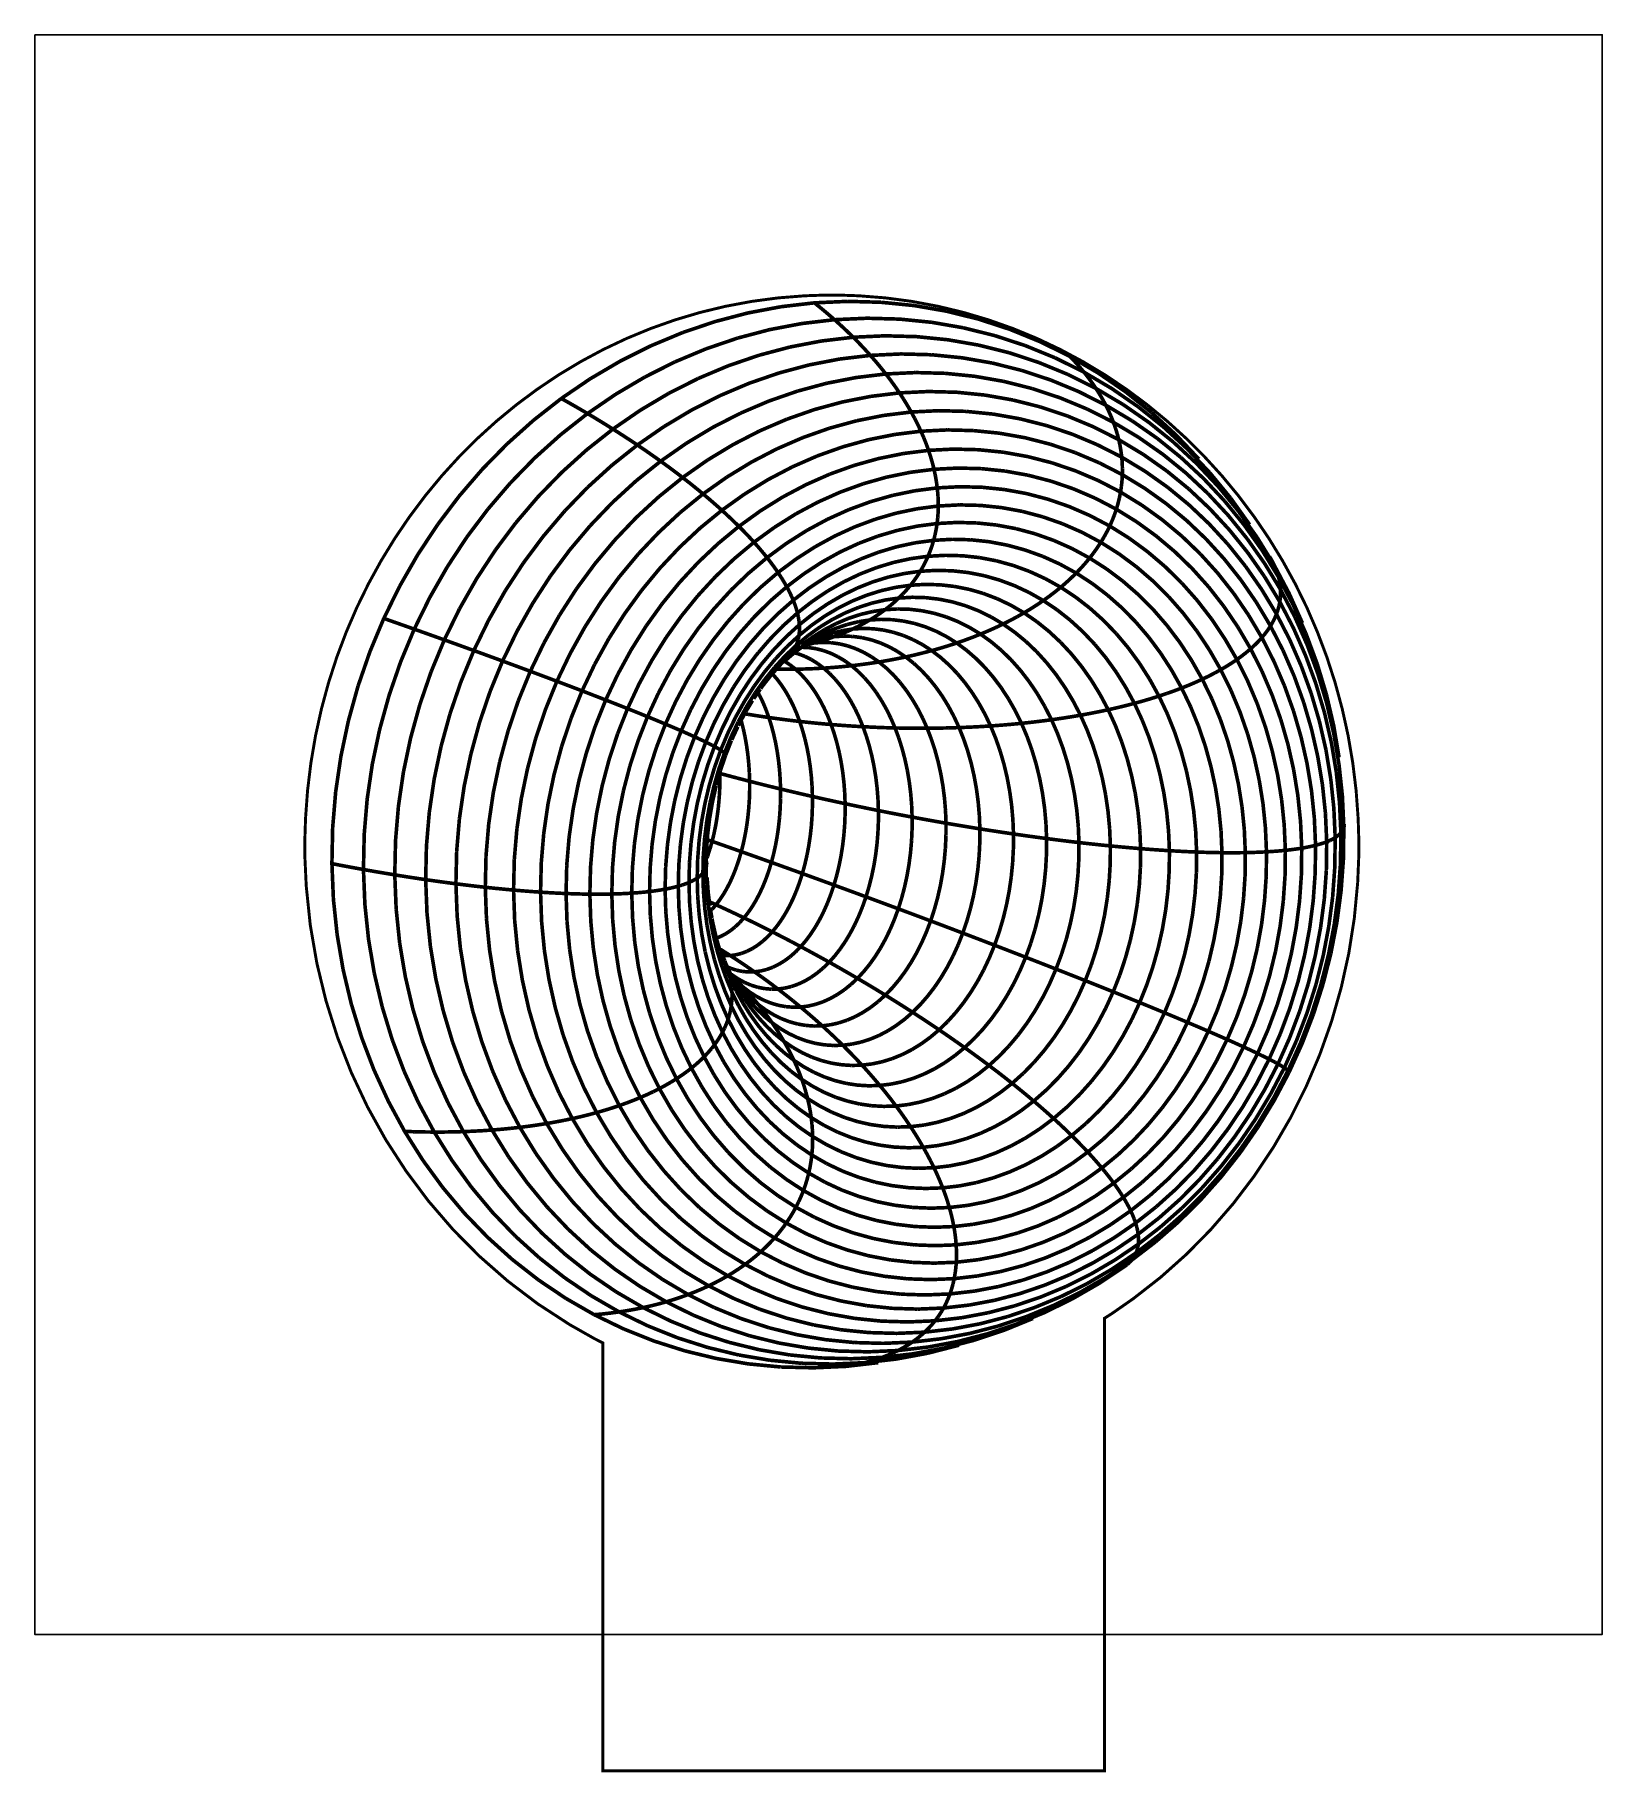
# Model space of a CAD drawing. Extents: x 0 to 800, y 0 to 886.
import ezdxf

# ---------------------------------------------------------------- set-up
doc = ezdxf.new("R2010")
doc.units = 0
doc.layers.get('0').update_dxf_attribs({"linetype": 'CONTINUOUS'})

msp = doc.modelspace()

# ---------------------------------------------------------------- linework, layer by layer
at = {"color": 7}
msp.add_lwpolyline([(0, 886.262), (799.998, 886.262), (799.998, 70.27), (0, 70.27), (0, 886.262)], close=True, dxfattribs=at)
at = {"color": 1, "const_width": 1.496}
msp.add_lwpolyline([(406.806, 753.473), (403.345, 753.473), (392.963, 753.106), (379.307, 752.02), (365.845, 750.231), (352.601, 747.755), (339.59, 744.612), (326.828, 740.819), (314.331, 736.399), (302.117, 731.358), (290.204, 725.72), (278.608, 719.508), (267.345, 712.731), (256.432, 705.411), (245.889, 697.565), (235.729, 689.211), (225.969, 680.364), (216.629, 671.047), (207.724, 661.275), (199.27, 651.062), (191.287, 640.429), (183.788, 629.398), (176.793, 617.978), (170.316, 606.192), (164.376, 594.06), (158.991, 581.593), (154.175, 568.815), (149.947, 555.738), (146.323, 542.382), (143.32, 528.768), (140.954, 514.911), (139.244, 500.825), (138.205, 486.533), (137.856, 475.671), (137.856, 472.052), (137.862, 467.025), (138.567, 451.944), (140.623, 432.121), (143.987, 412.648), (148.621, 393.584), (154.491, 374.989), (161.556, 356.923), (169.781, 339.449), (179.131, 322.632), (189.568, 306.528), (201.054, 291.201), (213.553, 276.711), (227.029, 263.121), (241.443, 250.49), (256.76, 238.882), (272.942, 228.356), (285.621, 221.16), (289.954, 218.973), (289.954, 0.715), (545.917, 0.715), (545.917, 231.521), (549.677, 233.899), (560.638, 241.531), (574.601, 252.436), (587.781, 264.189), (600.149, 276.74), (611.678, 290.043), (622.346, 304.048), (632.121, 318.706), (640.983, 333.97), (648.899, 349.79), (655.853, 366.12), (661.808, 382.909), (666.743, 400.106), (670.631, 417.671), (673.446, 435.55), (675.164, 453.69), (675.749, 467.462), (675.756, 472.052), (675.756, 475.671), (675.407, 486.533), (674.366, 500.825), (672.655, 514.911), (670.292, 528.768), (667.286, 542.382), (663.663, 555.738), (659.437, 568.815), (654.618, 581.593), (649.235, 594.06), (643.294, 606.192), (636.817, 617.978), (629.821, 629.398), (622.325, 640.429), (614.338, 651.062), (605.885, 661.275), (596.981, 671.047), (587.64, 680.364), (577.882, 689.211), (567.722, 697.565), (557.177, 705.411), (546.266, 712.731), (535.002, 719.508), (523.406, 725.72), (511.493, 731.358), (499.279, 736.399), (486.784, 740.819), (474.02, 744.612), (461.006, 747.755), (447.763, 750.231), (434.301, 752.02), (420.645, 753.106), (410.263, 753.473), (406.806, 753.473)], close=True, dxfattribs=at)
at = {"color": 5, "const_width": 1.844}
for points in [[(363.971, 744.347), (347.222, 739.951)], [(380.898, 747.536), (363.971, 744.347)], [(397.919, 749.508), (380.898, 747.536)], [(414.955, 750.263), (397.919, 749.508)], [(397.919, 749.508), (401.412, 746.686)], [(401.412, 746.686), (404.834, 743.818)], [(404.834, 743.818), (408.178, 740.914)], [(431.934, 749.797), (414.955, 750.263)], [(448.779, 748.122), (431.934, 749.797)], [(465.409, 745.24), (448.779, 748.122)], [(481.757, 741.179), (465.409, 745.24)], [(347.222, 739.951), (330.722, 734.374)], [(375.052, 735.835), (358.704, 731.524)], [(391.569, 738.967), (375.052, 735.835)], [(408.178, 740.914), (391.569, 738.967)], [(424.808, 741.659), (408.178, 740.914)], [(408.178, 740.914), (411.445, 737.965)], [(411.445, 737.965), (414.627, 734.981)], [(414.627, 734.981), (417.724, 731.961)], [(441.378, 741.211), (424.808, 741.659)], [(457.814, 739.574), (441.378, 741.211)], [(474.045, 736.759), (457.814, 739.574)], [(490.001, 732.783), (474.045, 736.759)], [(497.745, 735.954), (481.757, 741.179)], [(513.306, 729.597), (497.745, 735.954)], [(314.55, 727.629), (298.78, 719.748)], [(330.722, 734.374), (314.55, 727.629)], [(342.602, 726.045), (326.82, 719.43)], [(358.704, 731.524), (342.602, 726.045)], [(385.498, 726.983), (369.595, 722.761)], [(401.563, 730.052), (385.498, 726.983)], [(417.724, 731.961), (401.563, 730.052)], [(433.899, 732.698), (417.724, 731.961)], [(417.724, 731.961), (420.733, 728.909)], [(420.733, 728.909), (423.651, 725.823)], [(450.021, 732.268), (433.899, 732.698)], [(466.012, 730.673), (450.021, 732.268)], [(481.806, 727.932), (466.012, 730.673)], [(497.328, 724.052), (481.806, 727.932)], [(505.605, 727.668), (490.001, 732.783)], [(520.795, 721.445), (505.605, 727.668)], [(528.369, 722.143), (513.306, 729.597)], [(298.78, 719.748), (283.486, 710.766)], [(326.82, 719.43), (311.431, 711.697)], [(353.931, 717.398), (338.576, 710.925)], [(369.595, 722.761), (353.931, 717.398)], [(395.224, 717.846), (379.808, 713.719)], [(410.806, 720.845), (395.224, 717.846)], [(426.477, 722.711), (410.806, 720.845)], [(423.651, 725.823), (426.477, 722.711)], [(442.165, 723.441), (426.477, 722.711)], [(426.477, 722.711), (429.204, 719.575)], [(429.204, 719.575), (431.839, 716.414)], [(457.796, 723.029), (442.165, 723.441)], [(473.308, 721.48), (457.796, 723.029)], [(488.622, 718.813), (473.308, 721.48)], [(503.678, 715.038), (488.622, 718.813)], [(512.512, 719.056), (497.328, 724.052)], [(527.29, 712.978), (512.512, 719.056)], [(535.499, 714.139), (520.795, 721.445)], [(528.369, 722.143), (530.856, 719.508)], [(542.879, 713.62), (528.369, 722.143)], [(530.856, 719.508), (533.234, 716.841)], [(283.486, 710.766), (268.742, 700.723)], [(311.431, 711.697), (296.505, 702.892)], [(338.576, 710.925), (323.606, 703.365)], [(364.617, 708.491), (349.729, 702.172)], [(379.808, 713.719), (364.617, 708.491)], [(404.167, 708.484), (389.262, 704.465)], [(419.223, 711.408), (404.167, 708.484)], [(434.368, 713.228), (419.223, 711.408)], [(431.839, 716.414), (434.368, 713.228)], [(449.531, 713.945), (434.368, 713.228)], [(434.368, 713.228), (436.795, 710.029)], [(436.795, 710.029), (439.12, 706.808)], [(464.64, 713.55), (449.531, 713.945)], [(479.633, 712.054), (464.64, 713.55)], [(494.439, 709.468), (479.633, 712.054)], [(508.995, 705.802), (494.439, 709.468)], [(518.407, 710.177), (503.678, 715.038)], [(532.74, 704.254), (518.407, 710.177)], [(541.602, 705.841), (527.29, 712.978)], [(533.234, 716.841), (535.499, 714.139)], [(535.499, 714.139), (537.651, 711.405)], [(549.66, 705.792), (535.499, 714.139)], [(537.651, 711.405), (539.686, 708.635)], [(539.686, 708.635), (541.602, 705.841)], [(556.764, 704.081), (542.879, 713.62)], [(268.742, 700.723), (254.615, 689.663)], [(268.742, 700.723), (273.239, 698.193)], [(296.505, 702.892), (282.116, 693.043)], [(323.606, 703.365), (309.087, 694.746)], [(349.729, 702.172), (335.213, 694.796)], [(374.583, 699.375), (360.197, 693.226)], [(389.262, 704.465), (374.583, 699.375)], [(426.748, 701.802), (412.246, 698.959)], [(441.339, 703.576), (426.748, 701.802)], [(439.12, 706.808), (441.339, 703.576)], [(455.941, 704.275), (441.339, 703.576)], [(441.339, 703.576), (443.445, 700.331)], [(443.445, 700.331), (445.438, 697.075)], [(470.5, 703.898), (455.941, 704.275)], [(484.942, 702.455), (470.5, 703.898)], [(499.205, 699.953), (484.942, 702.455)], [(513.228, 696.408), (499.205, 699.953)], [(523.233, 701.082), (508.995, 705.802)], [(537.094, 695.329), (523.233, 701.082)], [(546.622, 697.301), (532.74, 704.254)], [(541.602, 705.841), (543.398, 703.019)], [(555.382, 697.685), (541.602, 705.841)], [(543.398, 703.019), (545.073, 700.172)], [(545.073, 700.172), (546.622, 697.301)], [(563.217, 696.443), (549.66, 705.792)], [(569.972, 693.568), (556.764, 704.081)], [(282.116, 693.043), (268.329, 682.195)], [(273.239, 698.193), (277.698, 695.632)], [(277.698, 695.632), (282.116, 693.043)], [(282.116, 693.043), (286.49, 690.425)], [(286.49, 690.425), (290.814, 687.779)], [(309.087, 694.746), (295.088, 685.112)], [(335.213, 694.796), (321.135, 686.389)], [(360.197, 693.226), (346.169, 686.05)], [(397.891, 695.06), (383.755, 690.118)], [(412.246, 698.959), (397.891, 695.06)], [(433.32, 692.097), (419.4, 689.342)], [(447.322, 693.815), (433.32, 692.097)], [(445.438, 697.075), (447.322, 693.815)], [(461.345, 694.5), (447.322, 693.815)], [(447.322, 693.815), (449.093, 690.552)], [(449.093, 690.552), (450.744, 687.285)], [(475.319, 694.143), (461.345, 694.5)], [(489.183, 692.753), (475.319, 694.143)], [(502.878, 690.34), (489.183, 692.753)], [(526.948, 691.836), (513.228, 696.408)], [(540.304, 686.259), (526.948, 691.836)], [(550.513, 688.573), (537.094, 695.329)], [(546.622, 697.301), (548.047, 694.408)], [(559.992, 689.352), (546.622, 697.301)], [(548.047, 694.408), (549.346, 691.497)], [(549.346, 691.497), (550.513, 688.573)], [(568.575, 688.548), (555.382, 697.685)], [(576.107, 686.139), (563.217, 696.443)], [(582.447, 682.128), (569.972, 693.568)], [(254.615, 689.663), (241.172, 677.633)], [(268.329, 682.195), (255.209, 670.401)], [(295.088, 685.112), (281.675, 674.508)], [(290.814, 687.779), (295.088, 685.112)], [(295.088, 685.112), (299.306, 682.427)], [(299.306, 682.427), (303.465, 679.718)], [(321.135, 686.389), (307.562, 676.995)], [(346.169, 686.05), (332.563, 677.873)], [(369.898, 684.153), (356.387, 677.189)], [(383.755, 690.118), (369.898, 684.153)], [(405.624, 685.567), (392.056, 680.784)], [(419.4, 689.342), (405.624, 685.567)], [(438.887, 682.357), (425.577, 679.7)], [(452.279, 684.022), (438.887, 682.357)], [(450.744, 687.285), (452.279, 684.022)], [(465.691, 684.685), (452.279, 684.022)], [(452.279, 684.022), (453.697, 680.762)], [(479.058, 684.347), (465.691, 684.685)], [(492.323, 683.013), (479.058, 684.347)], [(505.425, 680.692), (492.323, 683.013)], [(516.343, 686.915), (502.878, 690.34)], [(529.516, 682.498), (516.343, 686.915)], [(542.339, 677.115), (529.516, 682.498)], [(553.237, 679.715), (540.304, 686.259)], [(550.513, 688.573), (551.554, 685.631)], [(563.439, 680.847), (550.513, 688.573)], [(551.554, 685.631), (552.461, 682.678)], [(552.461, 682.678), (553.237, 679.715)], [(572.788, 680.445), (559.992, 689.352)], [(581.12, 678.476), (568.575, 688.548)], [(588.285, 674.927), (576.107, 686.139)], [(594.134, 669.816), (582.447, 682.128)], [(241.172, 677.633), (228.476, 664.693)], [(281.675, 674.508), (268.911, 662.975)], [(307.562, 676.995), (294.556, 666.651)], [(303.465, 679.718), (307.562, 676.995)], [(307.562, 676.995), (311.594, 674.254)], [(311.594, 674.254), (315.555, 671.498)], [(332.563, 677.873), (319.446, 668.736)], [(356.387, 677.189), (343.285, 669.258)], [(378.756, 675.012), (365.792, 668.274)], [(392.056, 680.784), (378.756, 675.012)], [(412.401, 676.053), (399.426, 671.438)], [(425.577, 679.7), (412.401, 676.053)], [(456.166, 674.261), (443.406, 672.655)], [(453.697, 680.762), (454.992, 677.506)], [(454.992, 677.506), (456.166, 674.261)], [(468.948, 674.903), (456.166, 674.261)], [(456.166, 674.261), (457.218, 671.029)], [(481.686, 674.585), (468.948, 674.903)], [(494.326, 673.308), (481.686, 674.585)], [(506.815, 671.079), (494.326, 673.308)], [(518.305, 677.397), (505.425, 680.692)], [(530.909, 673.142), (518.305, 677.397)], [(543.183, 667.953), (530.909, 673.142)], [(554.761, 670.789), (542.339, 677.115)], [(553.237, 679.715), (553.879, 676.741)], [(565.693, 672.225), (553.237, 679.715)], [(553.879, 676.741), (554.39, 673.767)], [(554.39, 673.767), (554.761, 670.789)], [(575.814, 672.19), (563.439, 680.847)], [(584.962, 670.627), (572.788, 680.445)], [(592.97, 667.516), (581.12, 678.476)], [(599.698, 662.859), (588.285, 674.927)], [(228.476, 664.693), (216.588, 650.9)], [(255.209, 670.401), (242.817, 657.715)], [(294.556, 666.651), (282.177, 655.405)], [(319.446, 668.736), (306.875, 658.678)], [(315.555, 671.498), (319.446, 668.736)], [(319.446, 668.736), (323.26, 665.963)], [(323.26, 665.963), (326.996, 663.183)], [(343.285, 669.258), (330.65, 660.396)], [(365.792, 668.274), (353.219, 660.605)], [(386.708, 665.868), (374.311, 659.37)], [(399.426, 671.438), (386.708, 665.868)], [(418.165, 666.588), (405.804, 662.146)], [(430.72, 670.094), (418.165, 666.588)], [(443.406, 672.655), (430.72, 670.094)], [(458.95, 664.605), (446.835, 663.063)], [(457.218, 671.029), (458.145, 667.808)], [(458.145, 667.808), (458.95, 664.605)], [(471.085, 665.226), (458.95, 664.605)], [(458.95, 664.605), (459.631, 661.42)], [(483.179, 664.923), (471.085, 665.226)], [(495.184, 663.702), (483.179, 664.923)], [(519.095, 667.914), (506.815, 671.079)], [(531.114, 663.825), (519.095, 667.914)], [(542.812, 658.844), (531.114, 663.825)], [(555.071, 661.857), (543.183, 667.953)], [(554.761, 670.789), (555.001, 667.808)], [(566.727, 663.55), (554.761, 670.789)], [(555.001, 667.808), (555.103, 664.831)], [(555.103, 664.831), (555.071, 661.857)], [(577.621, 663.833), (565.693, 672.225)], [(587.587, 662.644), (575.814, 672.19)], [(588.97, 654.579), (577.621, 663.833)], [(596.459, 659.941), (584.962, 670.627)], [(604.075, 655.715), (592.97, 667.516)], [(242.817, 657.715), (231.211, 644.193)], [(268.911, 662.975), (256.853, 650.572)], [(282.177, 655.405), (270.484, 643.308)], [(306.875, 658.678), (294.913, 647.742)], [(330.65, 660.396), (318.545, 650.642)], [(326.996, 663.183), (330.65, 660.396)], [(330.65, 660.396), (334.22, 657.61)], [(334.22, 657.61), (337.702, 654.819)], [(353.219, 660.605), (341.092, 652.036)], [(374.311, 659.37), (362.285, 651.972)], [(393.689, 656.788), (381.875, 650.54)], [(405.804, 662.146), (393.689, 656.788)], [(422.878, 657.236), (411.145, 652.974)], [(434.792, 660.601), (422.878, 657.236)], [(446.835, 663.063), (434.792, 660.601)], [(460.611, 655.119), (449.153, 653.641)], [(459.631, 661.42), (460.184, 658.259)], [(460.184, 658.259), (460.611, 655.119)], [(472.084, 655.715), (460.611, 655.119)], [(460.611, 655.119), (460.911, 652.007)], [(483.524, 655.429), (472.084, 655.715)], [(494.88, 654.265), (483.524, 655.429)], [(507.044, 661.568), (495.184, 663.702)], [(518.703, 658.537), (507.044, 661.568)], [(530.119, 654.625), (518.703, 658.537)], [(554.15, 652.981), (542.812, 658.844)], [(554.591, 655.93), (554.15, 652.981)], [(554.898, 658.887), (554.591, 655.93)], [(555.071, 661.857), (554.898, 658.887)], [(566.519, 654.879), (555.071, 661.857)], [(578.185, 655.436), (566.727, 663.55)], [(589.082, 646.486), (578.185, 655.436)], [(598.706, 652.251), (587.587, 662.644)], [(607.233, 648.437), (596.459, 659.941)], [(610.295, 649.993), (599.698, 662.859)], [(614.394, 643.135), (604.075, 655.715)], [(216.588, 650.9), (205.56, 636.319)], [(256.853, 650.572), (245.561, 637.35)], [(294.913, 647.742), (283.613, 635.981)], [(318.545, 650.642), (307.023, 640.038)], [(341.092, 652.036), (329.474, 642.602)], [(337.702, 654.819), (341.092, 652.036)], [(341.092, 652.036), (344.39, 649.252)], [(344.39, 649.252), (347.589, 646.476)], [(347.589, 646.476), (350.691, 643.71)], [(362.285, 651.972), (350.691, 643.71)], [(381.875, 650.54), (370.42, 643.428)], [(399.644, 647.838), (388.433, 641.847)], [(411.145, 652.974), (399.644, 647.838)], [(426.501, 648.067), (415.406, 643.992)], [(437.765, 651.288), (426.501, 648.067)], [(449.153, 653.641), (437.765, 651.288)], [(460.911, 652.007), (461.088, 648.928)], [(461.088, 648.928), (461.133, 645.876)], [(471.943, 646.448), (461.133, 645.876)], [(482.72, 646.176), (471.943, 646.448)], [(493.416, 645.068), (482.72, 646.176)], [(506.099, 652.23), (494.88, 654.265)], [(517.13, 649.337), (506.099, 652.23)], [(527.932, 645.597), (517.13, 649.337)], [(541.232, 649.848), (530.119, 654.625)], [(552.002, 644.229), (541.232, 649.848)], [(552.852, 647.129), (552.002, 644.229)], [(553.568, 650.05), (552.852, 647.129)], [(554.15, 652.981), (553.568, 650.05)], [(565.069, 646.275), (554.15, 652.981)], [(575.525, 638.757), (565.069, 646.275)], [(577.487, 647.058), (566.519, 654.879)], [(587.918, 638.429), (577.487, 647.058)], [(599.687, 644.5), (588.97, 654.579)], [(599.38, 636.743), (589.082, 646.486)], [(609.127, 641.064), (598.706, 652.251)], [(617.241, 636.164), (607.233, 648.437)], [(620.039, 636.383), (610.295, 649.993)], [(231.211, 644.193), (220.448, 629.899)], [(245.561, 637.35), (235.087, 623.376)], [(270.484, 643.308), (259.533, 630.421)], [(307.023, 640.038), (296.138, 628.632)], [(329.474, 642.602), (318.415, 632.347)], [(350.691, 643.71), (339.58, 634.612)], [(350.691, 643.71), (353.691, 640.951)], [(353.691, 640.951), (356.584, 638.207)], [(356.584, 638.207), (359.375, 635.48)], [(370.42, 643.428), (359.375, 635.48)], [(388.433, 641.847), (377.56, 635.025)], [(404.534, 639.078), (393.933, 633.349)], [(415.406, 643.992), (404.534, 639.078)], [(429.006, 639.149), (418.557, 635.261)], [(439.618, 642.221), (429.006, 639.149)], [(450.342, 644.465), (439.618, 642.221)], [(461.133, 645.876), (450.342, 644.465)], [(460.848, 639.882), (460.516, 636.94)], [(470.658, 637.484), (460.516, 636.94)], [(461.056, 642.86), (460.848, 639.882)], [(461.133, 645.876), (461.056, 642.86)], [(480.769, 637.23), (470.658, 637.484)], [(490.809, 636.178), (480.769, 637.23)], [(503.989, 643.132), (493.416, 645.068)], [(514.385, 640.373), (503.989, 643.132)], [(524.563, 636.81), (514.385, 640.373)], [(538.448, 641.029), (527.932, 645.597)], [(548.64, 635.663), (538.448, 641.029)], [(549.892, 638.493), (548.64, 635.663)], [(551.014, 641.35), (549.892, 638.493)], [(552.002, 644.229), (551.014, 641.35)], [(562.377, 637.801), (552.002, 644.229)], [(572.311, 630.59), (562.377, 637.801)], [(585.477, 630.46), (575.525, 638.757)], [(597.775, 629.031), (587.918, 638.429)], [(609.734, 633.652), (599.687, 644.5)], [(618.807, 629.13), (609.127, 641.064)], [(623.873, 629.828), (614.394, 643.135)], [(205.56, 636.319), (195.448, 621.016)], [(220.448, 629.899), (210.574, 614.899)], [(259.533, 630.421), (249.374, 616.793)], [(283.613, 635.981), (273.027, 623.447)], [(296.138, 628.632), (285.942, 616.483)], [(318.415, 632.347), (307.968, 621.323)], [(339.58, 634.612), (329.007, 624.727)], [(359.375, 635.48), (348.791, 626.734)], [(359.375, 635.48), (362.056, 632.77)], [(362.056, 632.77), (364.624, 630.075)], [(364.624, 630.075), (367.079, 627.405)], [(377.56, 635.025), (367.079, 627.405)], [(393.933, 633.349), (383.656, 626.83)], [(408.323, 630.576), (398.339, 625.115)], [(418.557, 635.261), (408.323, 630.576)], [(430.382, 630.541), (420.582, 626.844)], [(440.334, 633.462), (430.382, 630.541)], [(450.395, 635.6), (440.334, 633.462)], [(458.77, 628.371), (449.312, 627.101)], [(460.516, 636.94), (450.395, 635.6)], [(458.77, 628.371), (457.937, 625.609)], [(459.479, 631.183), (458.77, 628.371)], [(468.245, 628.89), (458.77, 628.371)], [(460.061, 634.04), (459.479, 631.183)], [(460.516, 636.94), (460.061, 634.04)], [(477.693, 628.646), (468.245, 628.89)], [(487.073, 627.652), (477.693, 628.646)], [(500.729, 634.337), (490.809, 636.178)], [(510.487, 631.712), (500.729, 634.337)], [(520.04, 628.325), (510.487, 631.712)], [(534.476, 632.456), (524.563, 636.81)], [(544.082, 627.341), (534.476, 632.456)], [(545.73, 630.082), (544.082, 627.341)], [(547.25, 632.859), (545.73, 630.082)], [(548.64, 635.663), (547.25, 632.859)], [(558.458, 629.514), (548.64, 635.663)], [(567.863, 622.621), (558.458, 629.514)], [(581.769, 622.635), (572.311, 630.59)], [(594.879, 621.422), (585.477, 630.46)], [(607.018, 618.91), (597.775, 629.031)], [(609.032, 626.251), (599.38, 636.743)], [(619.065, 622.078), (609.734, 633.652)], [(626.445, 623.189), (617.241, 636.164)], [(627.708, 616.507), (618.807, 629.13)], [(632.488, 615.855), (623.873, 629.828)], [(195.448, 621.016), (186.298, 605.063)], [(235.087, 623.376), (225.477, 608.711)], [(273.027, 623.447), (263.205, 610.2)], [(307.968, 621.323), (298.183, 609.575)], [(329.007, 624.727), (319.016, 614.098)], [(348.791, 626.734), (338.716, 617.231)], [(367.079, 627.405), (357.032, 619.023)], [(373.747, 619.548), (364.25, 611.533)], [(367.079, 627.405), (369.418, 624.759)], [(369.418, 624.759), (371.641, 622.138)], [(371.641, 622.138), (373.747, 619.548)], [(383.656, 626.83), (373.747, 619.548)], [(373.747, 619.548), (375.73, 616.984)], [(398.339, 625.115), (388.662, 618.899)], [(410.979, 622.392), (401.62, 617.199)], [(420.582, 626.844), (410.979, 622.392)], [(430.618, 622.304), (421.464, 618.8)], [(439.914, 625.073), (430.618, 622.304)], [(449.312, 627.101), (439.914, 625.073)], [(455.909, 620.233), (447.111, 619.03)], [(455.909, 620.233), (454.713, 617.626)], [(456.985, 622.896), (455.909, 620.233)], [(464.725, 620.723), (455.909, 620.233)], [(457.937, 625.609), (456.985, 622.896)], [(473.516, 620.494), (464.725, 620.723)], [(482.247, 619.552), (473.516, 620.494)], [(490.876, 617.897), (482.247, 619.552)], [(496.344, 625.905), (487.073, 627.652)], [(505.467, 623.418), (496.344, 625.905)], [(514.396, 620.208), (505.467, 623.418)], [(523.095, 616.282), (514.396, 620.208)], [(529.347, 624.187), (520.04, 628.325)], [(538.364, 619.319), (529.347, 624.187)], [(540.396, 621.958), (538.364, 619.319)], [(542.301, 624.628), (540.396, 621.958)], [(544.082, 627.341), (542.301, 624.628)], [(553.339, 621.478), (544.082, 627.341)], [(562.208, 614.906), (553.339, 621.478)], [(576.816, 615.012), (567.863, 622.621)], [(590.705, 613.967), (581.769, 622.635)], [(603.695, 611.685), (594.879, 621.422)], [(617.996, 615.054), (609.032, 626.251)], [(627.645, 609.829), (619.065, 622.078)], [(634.802, 609.558), (626.445, 623.189)], [(630.23, 620.025), (631.43, 617.943)], [(210.574, 614.899), (201.639, 599.26)], [(249.374, 616.793), (240.053, 602.495)], [(285.942, 616.483), (276.481, 603.638)], [(319.016, 614.098), (309.658, 602.77)], [(338.716, 617.231), (329.198, 607.011)], [(357.032, 619.023), (347.472, 609.914)], [(364.25, 611.533), (355.212, 602.827)], [(379.331, 611.957), (370.392, 604.319)], [(375.73, 616.984), (377.592, 614.454)], [(377.592, 614.454), (379.331, 611.957)], [(388.662, 618.899), (379.331, 611.957)], [(379.331, 611.957), (380.944, 609.494)], [(392.543, 611.29), (383.794, 604.689)], [(401.62, 617.199), (392.543, 611.29)], [(412.5, 614.578), (403.754, 609.656)], [(421.464, 618.8), (412.5, 614.578)], [(421.206, 611.184), (412.866, 607.191)], [(429.722, 614.497), (421.206, 611.184)], [(438.369, 617.114), (429.722, 614.497)], [(443.812, 611.445), (435.712, 609.639)], [(447.111, 619.03), (438.369, 617.114)], [(451.961, 612.581), (443.812, 611.445)], [(451.961, 612.581), (450.409, 610.143)], [(453.394, 615.075), (451.961, 612.581)], [(460.128, 613.04), (451.961, 612.581)], [(454.713, 617.626), (453.394, 615.075)], [(468.274, 612.821), (460.128, 613.04)], [(476.363, 611.932), (468.274, 612.821)], [(484.36, 610.369), (476.363, 611.932)], [(499.364, 615.548), (490.876, 617.897)], [(507.679, 612.507), (499.364, 615.548)], [(515.779, 608.792), (507.679, 612.507)], [(531.53, 611.664), (523.095, 616.282)], [(531.53, 611.664), (529.011, 609.205)], [(533.929, 614.172), (531.53, 611.664)], [(539.658, 606.379), (531.53, 611.664)], [(536.208, 616.726), (533.929, 614.172)], [(538.364, 619.319), (536.208, 616.726)], [(547.056, 613.749), (538.364, 619.319)], [(555.385, 607.494), (547.056, 613.749)], [(570.65, 607.646), (562.208, 614.906)], [(585.276, 606.721), (576.816, 615.012)], [(599.084, 604.629), (590.705, 613.967)], [(611.886, 601.299), (603.695, 611.685)], [(615.604, 608.111), (607.018, 618.91)], [(626.244, 603.208), (617.996, 615.054)], [(635.794, 603.25), (627.708, 616.507)], [(631.43, 617.943), (632.488, 615.855)], [(632.488, 615.855), (633.405, 613.759)], [(640.2, 601.278), (632.488, 615.855)], [(633.405, 613.759), (634.178, 611.66)], [(634.178, 611.66), (634.802, 609.558)], [(186.298, 605.063), (178.15, 588.536)], [(225.477, 608.711), (216.779, 593.422)], [(240.053, 602.495), (231.614, 587.59)], [(263.205, 610.2), (254.194, 596.297)], [(276.481, 603.638), (267.8, 590.158)], [(298.183, 609.575), (289.101, 597.158)], [(309.658, 602.77), (300.972, 590.8)], [(329.198, 607.011), (320.281, 596.124)], [(347.472, 609.914), (338.439, 600.117)], [(355.212, 602.827), (346.673, 593.464)], [(370.392, 604.319), (361.879, 596.018)], [(383.794, 604.689), (375.408, 597.429)], [(380.944, 609.494), (382.432, 607.074)], [(382.432, 607.074), (383.794, 604.689)], [(383.794, 604.689), (385.029, 602.35)], [(385.029, 602.35), (386.133, 600.05)], [(395.28, 604.054), (387.11, 597.8)], [(403.754, 609.656), (395.28, 604.054)], [(404.738, 602.537), (396.857, 597.242)], [(412.866, 607.191), (404.738, 602.537)], [(419.82, 604.044), (412.094, 600.28)], [(427.704, 607.169), (419.82, 604.044)], [(431.976, 602.696), (424.586, 600.371)], [(435.712, 609.639), (427.704, 607.169)], [(439.445, 604.393), (431.976, 602.696)], [(446.962, 605.458), (439.445, 604.393)], [(445.071, 603.211), (443.068, 601.031)], [(446.962, 605.458), (445.071, 603.211)], [(448.744, 607.769), (446.962, 605.458)], [(454.498, 605.889), (446.962, 605.458)], [(450.409, 610.143), (448.744, 607.769)], [(462.012, 605.681), (454.498, 605.889)], [(469.477, 604.841), (462.012, 605.681)], [(476.857, 603.37), (469.477, 604.841)], [(484.117, 601.278), (476.857, 603.37)], [(492.231, 608.15), (484.36, 610.369)], [(499.936, 605.278), (492.231, 608.15)], [(507.446, 601.772), (499.936, 605.278)], [(514.727, 597.648), (507.446, 601.772)], [(523.628, 604.425), (515.779, 608.792)], [(520.771, 602.111), (517.8, 599.853)], [(523.628, 604.425), (520.771, 602.111)], [(526.376, 606.788), (523.628, 604.425)], [(531.199, 599.419), (523.628, 604.425)], [(529.011, 609.205), (526.376, 606.788)], [(547.448, 600.445), (539.658, 606.379)], [(563.312, 600.59), (555.385, 607.494)], [(578.626, 599.74), (570.65, 607.646)], [(593.21, 597.793), (585.276, 606.721)], [(606.873, 594.663), (599.084, 604.629)], [(623.499, 596.681), (615.604, 608.111)], [(633.734, 590.765), (626.244, 603.208)], [(635.441, 596.971), (627.645, 609.829)], [(634.802, 609.558), (635.282, 607.455)], [(642.285, 595.337), (634.802, 609.558)], [(635.282, 607.455), (635.61, 605.349)], [(635.61, 605.349), (635.794, 603.25)], [(635.794, 603.25), (635.825, 601.151)], [(643.033, 589.414), (635.794, 603.25)], [(201.639, 599.26), (193.681, 583.057)], [(216.779, 593.422), (209.032, 577.585)], [(254.194, 596.297), (246.035, 581.808)], [(289.101, 597.158), (280.767, 584.126)], [(320.281, 596.124), (312.006, 584.616)], [(338.439, 600.117), (329.977, 589.682)], [(346.673, 593.464), (338.671, 583.487)], [(361.879, 596.018), (353.84, 587.096)], [(375.408, 597.429), (367.429, 589.541)], [(387.11, 597.8), (379.278, 590.917)], [(386.133, 600.05), (387.11, 597.8)], [(387.11, 597.8), (387.953, 595.591)], [(387.953, 595.591), (388.673, 593.436)], [(388.673, 593.436), (389.259, 591.33)], [(396.857, 597.242), (389.259, 591.33)], [(404.566, 595.891), (397.267, 590.899)], [(410.192, 593.891), (403.253, 589.763)], [(412.094, 600.28), (404.566, 595.891)], [(417.318, 597.433), (410.192, 593.891)], [(420.405, 594.145), (413.731, 591.386)], [(424.586, 600.371), (417.318, 597.433)], [(427.189, 596.325), (420.405, 594.145)], [(434.051, 597.916), (427.189, 596.325)], [(433.998, 592.991), (427.68, 592.056)], [(433.998, 592.991), (431.475, 591.16)], [(436.421, 594.896), (433.998, 592.991)], [(440.33, 593.365), (433.998, 592.991)], [(440.958, 598.914), (434.051, 597.916)], [(438.743, 596.868), (436.421, 594.896)], [(440.958, 598.914), (438.743, 596.868)], [(446.648, 593.178), (440.33, 593.365)], [(443.068, 601.031), (440.958, 598.914)], [(447.88, 599.317), (440.958, 598.914)], [(452.924, 592.427), (446.648, 593.178)], [(454.783, 599.119), (447.88, 599.317)], [(461.641, 598.329), (454.783, 599.119)], [(468.425, 596.942), (461.641, 598.329)], [(475.096, 594.97), (468.425, 596.942)], [(481.637, 592.427), (475.096, 594.97)], [(491.232, 598.569), (484.117, 601.278)], [(498.165, 595.267), (491.232, 598.569)], [(504.889, 591.379), (498.165, 595.267)], [(508.265, 593.407), (504.889, 591.379)], [(511.545, 595.499), (508.265, 593.407)], [(514.727, 597.648), (511.545, 595.499)], [(517.8, 599.853), (514.727, 597.648)], [(521.744, 592.921), (514.727, 597.648)], [(528.475, 587.618), (521.744, 592.921)], [(538.452, 593.806), (531.199, 599.419)], [(545.363, 587.604), (538.452, 593.806)], [(554.863, 593.894), (547.448, 600.445)], [(561.876, 586.758), (554.863, 593.894)], [(570.809, 593.069), (563.312, 600.59)], [(577.839, 584.962), (570.809, 593.069)], [(586.112, 591.22), (578.626, 599.74)], [(600.583, 588.257), (593.21, 597.793)], [(614.034, 584.119), (606.873, 594.663)], [(619.421, 590.303), (611.886, 601.299)], [(630.671, 584.676), (623.499, 596.681)], [(635.025, 594.889), (634.453, 592.822)], [(635.441, 596.971), (635.025, 594.889)], [(635.709, 599.055), (635.441, 596.971)], [(642.422, 583.547), (635.441, 596.971)], [(635.825, 601.151), (635.709, 599.055)], [(646.977, 586.165), (640.2, 601.278)], [(648.861, 580.595), (642.285, 595.337)], [(178.15, 588.536), (171.044, 571.507)], [(178.15, 588.536), (183.341, 586.712)], [(183.341, 586.712), (188.518, 584.884)], [(188.518, 584.884), (193.681, 583.057)], [(231.614, 587.59), (224.096, 572.149)], [(267.8, 590.158), (259.938, 576.111)], [(280.767, 584.126), (273.218, 570.544)], [(300.972, 590.8), (293, 578.242)], [(312.006, 584.616), (306.644, 576.093)], [(329.977, 589.682), (322.121, 578.651)], [(353.84, 587.096), (346.305, 577.589)], [(367.429, 589.541), (359.89, 581.064)], [(379.278, 590.917), (371.828, 583.442)], [(381.977, 584.824), (375.049, 577.755)], [(389.259, 591.33), (381.977, 584.824)], [(390.232, 585.322), (383.491, 579.187)], [(389.259, 591.33), (389.714, 589.273)], [(389.714, 589.273), (390.038, 587.269)], [(396.522, 585.064), (390.035, 579.815)], [(390.038, 587.269), (390.232, 585.322)], [(397.267, 590.899), (390.232, 585.322)], [(390.232, 585.322), (390.296, 583.431)], [(400.816, 584.186), (394.638, 579.776)], [(403.253, 589.763), (396.522, 585.064)], [(407.19, 588.063), (400.816, 584.186)], [(409.095, 585.943), (403.116, 582.828)], [(413.731, 591.386), (407.19, 588.063)], [(414.669, 585.452), (409.018, 583.544)], [(415.202, 588.525), (409.095, 585.943)], [(420.388, 586.846), (414.669, 585.452)], [(421.407, 590.568), (415.202, 588.525)], [(420.441, 584.577), (417.456, 583.12)], [(426.141, 587.717), (420.388, 586.846)], [(423.337, 586.109), (420.441, 584.577)], [(427.68, 592.056), (421.407, 590.568)], [(426.141, 587.717), (423.337, 586.109)], [(428.858, 589.4), (426.141, 587.717)], [(431.913, 588.063), (426.141, 587.717)], [(431.475, 591.16), (428.858, 589.4)], [(437.67, 587.883), (431.913, 588.063)], [(443.389, 587.177), (437.67, 587.883)], [(449.047, 585.95), (443.389, 587.177)], [(454.614, 584.211), (449.047, 585.95)], [(459.13, 591.125), (452.924, 592.427)], [(460.072, 581.963), (454.614, 584.211)], [(465.236, 589.273), (459.13, 591.125)], [(471.223, 586.878), (465.236, 589.273)], [(477.058, 583.96), (471.223, 586.878)], [(488.008, 589.315), (481.637, 592.427)], [(494.189, 585.657), (488.008, 589.315)], [(494.189, 585.657), (490.446, 583.879)], [(497.844, 587.502), (494.189, 585.657)], [(500.151, 581.47), (494.189, 585.657)], [(501.41, 589.411), (497.844, 587.502)], [(504.889, 591.379), (501.41, 589.411)], [(511.369, 586.927), (504.889, 591.379)], [(517.581, 581.928), (511.369, 586.927)], [(534.882, 581.762), (528.475, 587.618)], [(551.896, 580.849), (545.363, 587.604)], [(568.456, 579.064), (561.876, 586.758)], [(584.376, 576.308), (577.839, 584.962)], [(593.069, 582.126), (586.112, 591.22)], [(607.367, 578.168), (600.583, 588.257)], [(620.543, 573.035), (614.034, 584.119)], [(626.269, 578.753), (619.421, 590.303)], [(630.671, 584.676), (629.352, 582.683)], [(631.843, 586.691), (630.671, 584.676)], [(637.095, 572.149), (630.671, 584.676)], [(632.866, 588.719), (631.843, 586.691)], [(633.734, 590.765), (632.866, 588.719)], [(634.453, 592.822), (633.734, 590.765)], [(640.443, 577.779), (633.734, 590.765)], [(649.393, 575.067), (643.033, 589.414)], [(193.681, 583.057), (186.738, 566.367)], [(193.681, 583.057), (198.823, 581.233)], [(198.823, 581.233), (203.942, 579.406)], [(209.032, 577.585), (202.271, 561.269)], [(203.942, 579.406), (209.032, 577.585)], [(209.032, 577.585), (214.091, 575.765)], [(214.091, 575.765), (219.113, 573.955)], [(246.035, 581.808), (238.766, 566.794)], [(259.938, 576.111), (252.931, 561.559)], [(293, 578.242), (285.779, 565.146)], [(306.643, 576.093), (304.41, 572.544)], [(322.121, 578.651), (314.911, 567.08)], [(338.671, 583.487), (331.245, 572.946)], [(346.305, 577.589), (339.312, 567.545)], [(359.89, 581.064), (352.824, 572.026)], [(364.786, 575.402), (358.189, 566.84)], [(371.828, 583.442), (364.786, 575.402)], [(375.049, 577.755), (369.408, 571.211)], [(383.491, 579.187), (377.074, 572.52)], [(390.035, 579.815), (383.819, 574.044)], [(394.638, 579.776), (388.68, 574.848)], [(389.259, 576.442), (388.68, 574.848)], [(389.714, 578.1), (389.259, 576.442)], [(390.035, 579.815), (389.714, 578.1)], [(390.229, 581.593), (390.035, 579.815)], [(390.296, 583.431), (390.229, 581.593)], [(397.284, 579.194), (391.636, 575.06)], [(393.781, 575.508), (393.259, 575.172)], [(396.864, 576.972), (393.34, 575.028)], [(398.007, 578.217), (393.883, 575.575)], [(397.87, 576.04), (394.032, 575.409)], [(397.87, 576.04), (394.353, 575.141)], [(398.586, 577.257), (395.171, 576.037)], [(401.913, 579.229), (396.864, 576.972)], [(403.116, 582.828), (397.284, 579.194)], [(401.324, 577.021), (397.87, 576.04)], [(402.149, 576.312), (397.87, 576.04)], [(403.458, 581.127), (398.007, 578.217)], [(403.281, 578.471), (398.586, 577.257)], [(404.703, 578.083), (401.324, 577.021)], [(407.042, 581.011), (401.913, 579.229)], [(406.421, 576.15), (402.149, 576.312)], [(408.009, 579.222), (403.281, 578.471)], [(409.018, 583.544), (403.458, 581.127)], [(408.009, 579.222), (404.703, 578.083)], [(410.665, 575.557), (406.421, 576.15)], [(412.231, 582.309), (407.042, 581.011)], [(411.237, 580.443), (408.009, 579.222)], [(412.746, 579.519), (408.009, 579.222)], [(414.867, 574.537), (410.665, 575.557)], [(414.387, 581.745), (411.237, 580.443)], [(417.456, 583.12), (412.231, 582.309)], [(417.481, 579.349), (412.746, 579.519)], [(417.456, 583.12), (414.387, 581.745)], [(422.695, 583.438), (417.456, 583.12)], [(422.18, 578.721), (417.481, 579.349)], [(426.829, 577.638), (422.18, 578.721)], [(427.919, 583.265), (422.695, 583.438)], [(431.408, 576.104), (426.829, 577.638)], [(433.116, 582.602), (427.919, 583.265)], [(435.896, 574.125), (431.408, 576.104)], [(438.252, 581.448), (433.116, 582.602)], [(443.311, 579.815), (438.252, 581.448)], [(448.268, 577.705), (443.311, 579.815)], [(453.101, 575.134), (448.268, 577.705)], [(465.388, 579.222), (460.072, 581.963)], [(470.549, 575.998), (465.388, 579.222)], [(470.549, 575.998), (466.358, 574.629)], [(474.677, 577.437), (470.549, 575.998)], [(475.527, 572.304), (470.549, 575.998)], [(478.734, 578.944), (474.677, 577.437)], [(482.713, 580.521), (477.058, 583.96)], [(482.713, 580.521), (478.734, 578.944)], [(486.618, 582.168), (482.713, 580.521)], [(488.17, 576.587), (482.713, 580.521)], [(490.446, 583.879), (486.618, 582.168)], [(493.406, 572.17), (488.17, 576.587)], [(505.862, 576.767), (500.151, 581.47)], [(511.309, 571.578), (505.862, 576.767)], [(523.501, 576.411), (517.581, 581.928)], [(529.1, 570.396), (523.501, 576.411)], [(540.942, 575.381), (534.882, 581.762)], [(546.629, 568.501), (540.942, 575.381)], [(558.024, 573.567), (551.896, 580.849)], [(574.573, 570.851), (568.456, 579.064)], [(590.391, 567.147), (584.376, 576.308)], [(599.468, 572.495), (593.069, 582.126)], [(613.533, 567.563), (607.367, 578.168)], [(624.505, 576.823), (622.596, 574.915)], [(626.269, 578.753), (624.505, 576.823)], [(627.884, 580.707), (626.269, 578.753)], [(632.4, 566.695), (626.269, 578.753)], [(629.352, 582.683), (627.884, 580.707)], [(646.338, 564.307), (640.443, 577.779)], [(648.557, 569.627), (642.422, 583.547)], [(654.509, 565.386), (648.861, 580.595)], [(171.044, 571.507), (165.009, 554.062)], [(186.738, 566.367), (180.84, 549.268)], [(224.096, 572.149), (217.534, 556.242)], [(219.113, 573.955), (224.096, 572.149)], [(224.096, 572.149), (229.035, 570.353)], [(229.035, 570.353), (233.926, 568.568)], [(238.766, 566.794), (232.417, 551.332)], [(233.926, 568.568), (238.766, 566.794)], [(238.766, 566.794), (243.548, 565.034)], [(273.218, 570.544), (266.49, 556.475)], [(304.41, 572.544), (297.528, 559.961)], [(314.911, 567.08), (308.378, 555.018)], [(331.245, 572.946), (324.428, 561.887)], [(339.312, 567.545), (332.891, 557.001)], [(352.824, 572.026), (346.267, 562.479)], [(358.189, 566.84), (352.064, 557.788)], [(368.501, 570.156), (362.366, 562.056)], [(369.387, 571.182), (368.501, 570.156)], [(376.449, 571.782), (371.013, 565.355)], [(377.906, 567.771), (372.315, 561.03)], [(377.074, 572.52), (376.456, 571.789)], [(382.976, 569.429), (377.546, 563.538)], [(382.633, 572.788), (377.906, 567.771)], [(386.193, 570.442), (380.975, 565.365)], [(383.819, 574.044), (382.651, 572.805)], [(385.491, 564.857), (382.732, 566.66)], [(387.484, 573.712), (382.976, 569.429)], [(387.336, 570.756), (383.441, 567.358)], [(385.113, 569.105), (383.917, 567.831)], [(386.193, 570.442), (385.113, 569.105)], [(390.966, 574.492), (386.193, 570.442)], [(387.145, 571.846), (386.193, 570.442)], [(387.978, 573.317), (387.145, 571.846)], [(388.68, 574.848), (387.491, 573.719)], [(392.01, 574.298), (387.558, 570.946)], [(389.65, 570.48), (387.671, 571.01)], [(388.68, 574.848), (387.978, 573.317)], [(393.012, 569.196), (389.65, 570.48)], [(391.216, 574.703), (391.146, 574.643)], [(391.636, 575.06), (391.234, 574.721)], [(394.832, 573.673), (391.47, 573.807)], [(392.702, 574.816), (392.374, 574.569)], [(393.199, 575.134), (392.702, 574.816)], [(396.307, 567.549), (393.012, 569.196)], [(394.353, 575.141), (393.054, 574.844)], [(398.657, 573.112), (394.832, 573.673)], [(399.524, 565.542), (396.307, 567.549)], [(402.445, 572.149), (398.657, 573.112)], [(406.171, 570.787), (402.445, 572.149)], [(409.825, 569.041), (406.171, 570.787)], [(413.392, 566.91), (409.825, 569.041)], [(416.853, 564.406), (413.392, 566.91)], [(419.001, 573.095), (414.867, 574.537)], [(423.055, 571.235), (419.001, 573.095)], [(427.006, 568.967), (423.055, 571.235)], [(430.844, 566.304), (427.006, 568.967)], [(435.441, 567.087), (430.844, 566.304)], [(440.002, 567.944), (435.441, 567.087)], [(440.274, 571.712), (435.896, 574.125)], [(444.521, 568.872), (440.002, 567.944)], [(444.521, 568.872), (440.274, 571.712)], [(448.994, 569.881), (444.521, 568.872)], [(448.62, 565.626), (444.521, 568.872)], [(453.418, 570.957), (448.994, 569.881)], [(457.789, 572.11), (453.101, 575.134)], [(457.789, 572.11), (453.418, 570.957)], [(462.104, 573.334), (457.789, 572.11)], [(462.312, 568.646), (457.789, 572.11)], [(466.358, 574.629), (462.104, 573.334)], [(466.651, 564.758), (462.312, 568.646)], [(480.303, 568.163), (475.527, 572.304)], [(484.851, 563.587), (480.303, 568.163)], [(498.394, 567.295), (493.406, 572.17)], [(503.111, 561.979), (498.394, 567.295)], [(516.46, 565.919), (511.309, 571.578)], [(534.356, 563.912), (529.1, 570.396)], [(551.921, 561.157), (546.629, 568.501)], [(563.725, 565.789), (558.024, 573.567)], [(580.2, 562.155), (574.573, 570.851)], [(595.859, 557.516), (590.391, 567.147)], [(605.289, 562.377), (599.468, 572.495)], [(613.533, 567.563), (610.919, 565.799)], [(616.01, 569.359), (613.533, 567.563)], [(619.058, 556.493), (613.533, 567.563)], [(618.349, 571.179), (616.01, 569.359)], [(620.543, 573.035), (618.349, 571.179)], [(622.596, 574.915), (620.543, 573.035)], [(626.375, 561.463), (620.543, 573.035)], [(637.79, 554.189), (632.4, 566.695)], [(642.743, 559.149), (637.095, 572.149)], [(653.824, 555.265), (648.557, 569.627)], [(654.858, 560.271), (649.393, 575.067)], [(202.271, 561.269), (196.526, 544.551)], [(243.548, 565.034), (248.272, 563.287)], [(252.931, 561.559), (246.812, 546.566)], [(248.272, 563.287), (252.931, 561.559)], [(252.931, 561.559), (257.524, 559.844)], [(257.524, 559.844), (262.044, 558.151)], [(262.044, 558.151), (266.49, 556.475)], [(285.779, 565.146), (279.342, 551.586)], [(297.528, 559.961), (291.392, 546.922)], [(324.428, 561.887), (318.25, 550.358)], [(346.267, 562.479), (340.246, 552.461)], [(352.064, 557.788), (346.442, 548.291)], [(362.366, 562.056), (356.669, 553.501)], [(365.333, 557.717), (360.059, 549.649)], [(371.013, 565.355), (365.333, 557.717)], [(372.315, 561.03), (367.079, 553.843)], [(376.012, 559.844), (371.323, 553.907)], [(377.546, 563.538), (372.413, 557.205)], [(380.975, 565.365), (376.012, 559.844)], [(378.781, 557.608), (376.541, 560.169)], [(378.732, 562.628), (378.714, 562.628)], [(383.519, 562.592), (378.732, 562.628)], [(381.046, 554.616), (378.781, 557.608)], [(388.31, 562.628), (383.519, 562.592)], [(388.31, 562.628), (385.491, 564.857)], [(393.097, 562.737), (388.31, 562.628)], [(391.033, 560.081), (388.31, 562.628)], [(393.644, 557.223), (391.033, 560.081)], [(397.877, 562.924), (393.097, 562.737)], [(402.646, 563.182), (397.877, 562.924)], [(402.646, 563.182), (399.524, 565.542)], [(407.398, 563.517), (402.646, 563.182)], [(405.656, 560.486), (402.646, 563.182)], [(408.548, 557.459), (405.656, 560.486)], [(412.136, 563.922), (407.398, 563.517)], [(411.307, 554.122), (408.548, 557.459)], [(416.853, 564.406), (412.136, 563.922)], [(421.545, 564.963), (416.853, 564.406)], [(420.194, 561.541), (416.853, 564.406)], [(423.4, 558.331), (420.194, 561.541)], [(426.212, 565.598), (421.545, 564.963)], [(426.455, 554.785), (423.4, 558.331)], [(430.844, 566.304), (426.212, 565.598)], [(434.548, 563.256), (430.844, 566.304)], [(438.101, 559.837), (434.548, 563.256)], [(441.487, 556.062), (438.101, 559.837)], [(452.55, 561.982), (448.62, 565.626)], [(456.297, 557.96), (452.55, 561.982)], [(459.846, 553.575), (456.297, 557.96)], [(470.785, 560.469), (466.651, 564.758)], [(474.701, 555.794), (470.785, 560.469)], [(489.158, 558.599), (484.851, 563.587)], [(493.201, 553.223), (489.158, 558.599)], [(507.541, 556.249), (503.111, 561.979)], [(521.293, 559.82), (516.46, 565.919)], [(525.791, 553.307), (521.293, 559.82)], [(539.246, 556.99), (534.356, 563.912)], [(556.789, 553.381), (551.921, 561.157)], [(568.974, 557.555), (563.725, 565.789)], [(573.747, 548.901), (568.974, 557.555)], [(585.322, 553.014), (580.2, 562.155)], [(595.859, 557.516), (592.466, 555.974)], [(599.13, 559.1), (595.859, 557.516)], [(600.763, 547.462), (595.859, 557.516)], [(602.273, 560.719), (599.13, 559.1)], [(605.289, 562.377), (602.273, 560.719)], [(608.171, 564.07), (605.289, 562.377)], [(610.5, 551.815), (605.289, 562.377)], [(610.919, 565.799), (608.171, 564.07)], [(631.5, 549.462), (626.375, 561.463)], [(647.598, 545.737), (642.743, 559.149)], [(651.404, 550.411), (646.338, 564.307)], [(659.208, 549.779), (654.509, 565.386)], [(659.402, 545.088), (654.858, 560.271)], [(165.009, 554.062), (160.074, 536.279)], [(180.84, 549.268), (176.014, 531.837)], [(217.534, 556.242), (211.956, 539.948)], [(232.417, 551.332), (227.02, 535.485)], [(266.49, 556.475), (260.612, 541.98)], [(266.49, 556.475), (270.857, 554.821)], [(270.857, 554.821), (275.143, 553.191)], [(279.342, 551.586), (273.717, 537.612)], [(275.143, 553.191), (279.342, 551.586)], [(279.342, 551.586), (283.453, 550.002)], [(283.453, 550.002), (287.47, 548.45)], [(308.378, 555.018), (302.551, 542.523)], [(318.25, 550.358), (312.739, 538.413)], [(332.891, 557.001), (327.073, 546.015)], [(340.246, 552.461), (334.789, 542.018)], [(356.669, 553.501), (351.441, 544.523)], [(360.059, 549.649), (355.215, 541.179)], [(367.079, 553.843), (362.218, 546.252)], [(367.609, 550.46), (363.146, 543.327)], [(370.332, 552.482), (366.928, 547.582)], [(372.413, 557.205), (367.609, 550.46)], [(369.916, 549.303), (369.154, 550.686)], [(371.63, 545.733), (369.916, 549.303)], [(371.323, 553.907), (370.512, 552.739)], [(383.187, 551.36), (381.046, 554.616)], [(385.202, 547.853), (383.187, 551.36)], [(396.138, 554.069), (393.644, 557.223)], [(398.498, 550.637), (396.138, 554.069)], [(400.717, 546.94), (398.498, 550.637)], [(413.918, 550.489), (411.307, 554.122)], [(416.373, 546.569), (413.918, 550.489)], [(429.352, 550.922), (426.455, 554.785)], [(432.072, 546.76), (429.352, 550.922)], [(444.694, 551.953), (441.487, 556.062)], [(447.707, 547.518), (444.694, 551.953)], [(463.18, 548.852), (459.846, 553.575)], [(466.28, 543.807), (463.18, 548.852)], [(478.377, 550.753), (474.701, 555.794)], [(481.799, 545.37), (478.377, 550.753)], [(496.965, 547.483), (493.201, 553.223)], [(511.665, 550.132), (507.541, 556.249)], [(515.461, 543.652), (511.665, 550.132)], [(529.936, 546.407), (525.791, 553.307)], [(543.747, 549.656), (539.246, 556.99)], [(547.843, 541.948), (543.747, 549.656)], [(561.224, 545.204), (556.789, 553.381)], [(573.747, 548.901), (569.673, 547.62)], [(577.716, 550.227), (573.747, 548.901)], [(578.026, 539.863), (573.747, 548.901)], [(581.572, 551.596), (577.716, 550.227)], [(585.322, 553.014), (581.572, 551.596)], [(588.952, 554.471), (585.322, 553.014)], [(589.908, 543.468), (585.322, 553.014)], [(592.466, 555.974), (588.952, 554.471)], [(615.086, 540.851), (610.5, 551.815)], [(623.919, 545.003), (619.058, 556.493)], [(635.907, 537.076), (631.5, 549.462)], [(642.422, 541.281), (637.79, 554.189)], [(655.613, 536.152), (651.404, 550.411)], [(658.206, 540.53), (653.824, 555.265)], [(662.936, 533.848), (659.208, 549.779)], [(196.526, 544.551), (191.823, 527.512)], [(211.956, 539.948), (207.386, 523.335)], [(246.812, 546.566), (241.607, 531.202)], [(260.612, 541.98), (255.611, 527.131)], [(291.392, 546.922), (286.03, 533.492)], [(287.47, 548.45), (291.392, 546.922)], [(291.392, 546.922), (295.214, 545.426)], [(295.214, 545.426), (298.936, 543.959)], [(302.551, 542.523), (297.459, 529.646)], [(298.936, 543.959), (302.551, 542.523)], [(302.551, 542.523), (306.059, 541.119)], [(306.059, 541.119), (309.456, 539.75)], [(309.456, 539.75), (312.739, 538.413)], [(327.073, 546.015), (321.884, 534.631)], [(334.789, 542.018), (329.92, 531.199)], [(346.442, 548.291), (341.344, 538.392)], [(351.441, 544.523), (346.7, 535.164)], [(355.215, 541.179), (350.829, 532.356)], [(362.218, 546.252), (357.755, 538.282)], [(363.146, 543.327), (359.05, 535.845)], [(362.465, 540.173), (359.103, 533.88)], [(364.391, 539.556), (362.327, 539.905)], [(366.335, 546.612), (362.85, 540.897)], [(373.214, 541.955), (371.63, 545.733)], [(374.661, 537.986), (373.214, 541.955)], [(387.078, 544.11), (385.202, 547.853)], [(388.811, 540.145), (387.078, 544.11)], [(390.394, 535.979), (388.811, 540.145)], [(402.788, 542.989), (400.717, 546.94)], [(404.696, 538.808), (402.788, 542.989)], [(418.663, 542.385), (416.373, 546.569)], [(420.772, 537.958), (418.663, 542.385)], [(434.605, 542.315), (432.072, 546.76)], [(436.94, 537.609), (434.605, 542.315)], [(450.515, 542.787), (447.707, 547.518)], [(453.101, 537.774), (450.515, 542.787)], [(469.142, 538.462), (466.28, 543.807)], [(484.957, 539.672), (481.799, 545.37)], [(500.433, 541.405), (496.965, 547.483)], [(503.59, 535.012), (500.433, 541.405)], [(518.922, 536.84), (515.461, 543.652)], [(533.707, 539.157), (529.936, 546.407)], [(538.498, 540.036), (533.707, 539.157)], [(543.211, 540.967), (538.498, 540.036)], [(547.843, 541.948), (543.211, 540.967)], [(552.394, 542.985), (547.843, 541.948)], [(551.519, 533.901), (547.843, 541.948)], [(556.853, 544.068), (552.394, 542.985)], [(561.224, 545.204), (556.853, 544.068)], [(565.496, 546.389), (561.224, 545.204)], [(565.196, 536.667), (561.224, 545.204)], [(569.673, 547.62), (565.496, 546.389)], [(581.794, 530.479), (578.026, 539.863)], [(593.951, 533.562), (589.908, 543.468)], [(605.074, 537.027), (600.763, 547.462)], [(619.03, 529.537), (615.086, 540.851)], [(628.093, 533.15), (623.919, 545.003)], [(646.275, 528.034), (642.422, 541.281)], [(651.63, 531.975), (647.598, 545.737)], [(661.684, 525.484), (658.206, 540.53)], [(663.007, 529.579), (659.402, 545.088)], [(160.074, 536.279), (156.259, 518.245)], [(176.014, 531.837), (172.281, 514.159)], [(227.02, 535.485), (222.596, 519.335)], [(241.607, 531.202), (237.339, 515.546)], [(273.717, 537.612), (268.93, 523.296)], [(286.03, 533.492), (281.464, 519.73)], [(312.739, 538.413), (307.923, 526.112)], [(312.739, 538.413), (315.907, 537.118)], [(315.907, 537.118), (318.955, 535.855)], [(321.884, 534.631), (317.346, 522.905)], [(318.955, 535.855), (321.884, 534.631)], [(321.884, 534.631), (324.688, 533.446)], [(324.688, 533.446), (327.368, 532.303)], [(329.92, 531.199), (325.664, 520.051)], [(327.368, 532.303), (329.92, 531.199)], [(329.92, 531.199), (332.344, 530.137)], [(341.344, 538.392), (336.798, 528.137)], [(346.7, 535.164), (342.473, 525.47)], [(350.829, 532.356), (346.913, 523.208)], [(357.755, 538.282), (353.709, 529.975)], [(359.05, 535.845), (355.335, 528.041)], [(358.849, 533.329), (355.709, 526.563)], [(360.535, 536.434), (360.521, 536.487)], [(361.597, 532.31), (360.535, 536.434)], [(362.518, 528.052), (361.597, 532.31)], [(369.503, 538.748), (364.391, 539.556)], [(374.661, 537.986), (369.503, 538.748)], [(379.864, 537.27), (374.661, 537.986)], [(375.962, 533.841), (374.661, 537.986)], [(377.112, 529.537), (375.962, 533.841)], [(385.11, 536.6), (379.864, 537.27)], [(390.394, 535.979), (385.11, 536.6)], [(395.711, 535.407), (390.394, 535.979)], [(391.813, 531.629), (390.394, 535.979)], [(393.069, 527.114), (391.813, 531.629)], [(401.059, 534.885), (395.711, 535.407)], [(406.435, 534.412), (401.059, 534.885)], [(406.435, 534.412), (404.696, 538.808)], [(411.836, 533.989), (406.435, 534.412)], [(408.002, 529.823), (406.435, 534.412)], [(417.259, 533.622), (411.836, 533.989)], [(422.695, 533.301), (417.259, 533.622)], [(422.695, 533.301), (420.772, 537.958)], [(428.145, 533.033), (422.695, 533.301)], [(424.423, 528.44), (422.695, 533.301)], [(433.606, 532.821), (428.145, 533.033)], [(439.071, 532.663), (433.606, 532.821)], [(439.071, 532.663), (436.94, 537.609)], [(444.539, 532.557), (439.071, 532.663)], [(440.986, 527.498), (439.071, 532.663)], [(450, 532.504), (444.539, 532.557)], [(455.457, 532.507), (450, 532.504)], [(455.457, 532.507), (453.101, 537.774)], [(460.904, 532.564), (455.457, 532.507)], [(457.577, 527.008), (455.457, 532.507)], [(466.337, 532.677), (460.904, 532.564)], [(471.749, 532.846), (466.337, 532.677)], [(471.749, 532.846), (469.142, 538.462)], [(477.139, 533.065), (471.749, 532.846)], [(474.087, 526.976), (471.749, 532.846)], [(482.498, 533.344), (477.139, 533.065)], [(487.828, 533.679), (482.498, 533.344)], [(487.828, 533.679), (484.957, 539.672)], [(493.123, 534.067), (487.828, 533.679)], [(490.411, 527.42), (487.828, 533.679)], [(498.38, 534.511), (493.123, 534.067)], [(503.59, 535.012), (498.38, 534.511)], [(508.755, 535.566), (503.59, 535.012)], [(506.427, 528.334), (503.59, 535.012)], [(513.867, 536.176), (508.755, 535.566)], [(518.922, 536.84), (513.867, 536.176)], [(523.914, 537.559), (518.922, 536.84)], [(522.023, 529.724), (518.922, 536.84)], [(528.846, 538.332), (523.914, 537.559)], [(533.707, 539.157), (528.846, 538.332)], [(537.09, 531.583), (533.707, 539.157)], [(540.071, 523.72), (537.09, 531.583)], [(554.754, 525.544), (551.519, 533.901)], [(568.695, 527.801), (565.196, 536.667)], [(597.422, 523.339), (593.951, 533.562)], [(608.782, 526.256), (605.074, 537.027)], [(631.567, 520.982), (628.093, 533.15)], [(639.572, 524.362), (635.907, 537.076)], [(654.837, 517.917), (651.63, 531.975)], [(658.961, 521.585), (655.613, 536.152)], [(665.685, 517.656), (662.936, 533.848)], [(191.823, 527.512), (188.181, 510.23)], [(207.386, 523.335), (203.846, 506.483)], [(255.611, 527.131), (251.51, 511.99)], [(268.93, 523.296), (265.001, 508.702)], [(297.459, 529.646), (293.122, 516.456)], [(307.923, 526.112), (303.819, 513.503)], [(317.346, 522.905), (313.479, 510.886)], [(332.344, 530.137), (334.637, 529.114)], [(336.798, 528.137), (332.821, 517.571)], [(334.637, 529.114), (336.798, 528.137)], [(336.798, 528.137), (338.825, 527.202)], [(342.473, 525.47), (338.773, 515.479)], [(338.825, 527.202), (340.717, 526.313)], [(340.717, 526.313), (342.473, 525.47)], [(342.473, 525.47), (344.091, 524.669)], [(346.913, 523.208), (343.487, 513.782)], [(344.091, 524.669), (345.572, 523.914)], [(345.572, 523.914), (346.913, 523.208)], [(346.913, 523.208), (348.116, 522.545)], [(348.116, 522.545), (349.177, 521.935)], [(353.709, 529.975), (350.099, 521.367)], [(355.335, 528.041), (352.021, 519.956)], [(355.551, 526.161), (352.68, 518.982)], [(363.291, 523.681), (362.518, 528.052)], [(363.915, 519.215), (363.291, 523.681)], [(378.107, 525.099), (377.112, 529.537)], [(378.94, 520.541), (378.107, 525.099)], [(394.159, 522.457), (393.069, 527.114)], [(395.069, 517.67), (394.159, 522.457)], [(409.384, 525.06), (408.002, 529.823)], [(410.577, 520.143), (409.384, 525.06)], [(425.954, 523.395), (424.423, 528.44)], [(427.27, 518.185), (425.954, 523.395)], [(442.676, 522.132), (440.986, 527.498)], [(444.133, 516.597), (442.676, 522.132)], [(459.447, 521.293), (457.577, 527.008)], [(476.155, 520.887), (474.087, 526.976)], [(492.686, 520.922), (490.411, 527.42)], [(508.924, 521.406), (506.427, 528.334)], [(524.757, 522.34), (522.023, 529.724)], [(527.114, 514.717), (524.757, 522.34)], [(542.639, 515.606), (540.071, 523.72)], [(557.541, 516.922), (554.754, 525.544)], [(571.705, 518.654), (568.695, 527.801)], [(585.033, 520.799), (581.794, 530.479)], [(600.315, 512.84), (597.422, 523.339)], [(611.872, 515.2), (608.782, 526.256)], [(622.314, 517.92), (619.03, 529.537)], [(642.486, 511.376), (639.572, 524.362)], [(649.337, 514.505), (646.275, 528.034)], [(664.249, 510.187), (661.684, 525.484)], [(665.667, 513.821), (663.007, 529.579)], [(156.259, 518.245), (153.581, 500.038)], [(172.281, 514.159), (169.656, 496.312)], [(222.596, 519.335), (219.166, 502.952)], [(237.339, 515.546), (234.028, 499.66)], [(281.464, 519.73), (277.716, 505.7)], [(293.122, 516.456), (289.56, 503.008)], [(303.819, 513.503), (300.448, 500.648)], [(325.664, 520.051), (322.035, 508.628)], [(332.821, 517.571), (329.431, 506.741)], [(338.773, 515.479), (335.62, 505.234)], [(343.487, 513.782), (340.567, 504.123)], [(350.099, 521.367), (346.94, 512.498)], [(352.021, 519.956), (349.122, 511.627)], [(349.177, 521.935), (350.099, 521.367)], [(352.594, 518.728), (350.03, 511.168)], [(350.099, 521.367), (350.88, 520.852)], [(350.88, 520.852), (351.521, 520.379)], [(351.521, 520.379), (352.021, 519.956)], [(352.021, 519.956), (352.381, 519.585)], [(352.381, 519.585), (352.6, 519.257)], [(352.6, 519.257), (352.68, 518.982)], [(352.68, 518.982), (352.621, 518.753)], [(364.384, 514.678), (363.915, 519.215)], [(364.698, 510.081), (364.384, 514.678)], [(379.614, 515.885), (378.94, 520.541)], [(380.118, 511.15), (379.614, 515.885)], [(395.803, 512.784), (395.069, 517.67)], [(411.579, 515.094), (410.577, 520.143)], [(412.383, 509.94), (411.579, 515.094)], [(428.375, 512.837), (427.27, 518.185)], [(445.357, 510.914), (444.133, 516.597)], [(461.059, 515.398), (459.447, 521.293)], [(462.407, 509.344), (461.059, 515.398)], [(477.933, 514.6), (476.155, 520.887)], [(479.421, 508.145), (477.933, 514.6)], [(494.644, 514.216), (492.686, 520.922)], [(496.284, 507.33), (494.644, 514.216)], [(511.076, 514.255), (508.924, 521.406)], [(512.875, 506.906), (511.076, 514.255)], [(529.078, 506.885), (527.114, 514.717)], [(544.781, 507.27), (542.639, 515.606)], [(559.862, 508.064), (557.541, 516.922)], [(574.216, 509.259), (571.705, 518.654)], [(587.735, 510.854), (585.033, 520.799)], [(614.327, 503.904), (611.872, 515.2)], [(624.921, 506.053), (622.314, 517.92)], [(634.333, 508.55), (631.567, 520.982)], [(651.595, 500.747), (649.337, 514.505)], [(657.2, 503.626), (654.837, 517.917)], [(661.427, 506.779), (658.961, 521.585)], [(667.371, 497.872), (665.667, 513.821)], [(188.181, 510.23), (185.618, 492.781)], [(203.846, 506.483), (201.351, 489.472)], [(251.51, 511.99), (248.324, 496.634)], [(265.001, 508.702), (261.948, 493.896)], [(277.716, 505.7), (274.802, 491.465)], [(313.479, 510.886), (310.301, 498.634)], [(322.035, 508.628), (319.053, 496.979)], [(329.431, 506.741), (326.643, 495.699)], [(335.62, 505.234), (333.026, 494.796)], [(346.94, 512.498), (344.248, 503.407)], [(349.122, 511.627), (346.65, 503.082)], [(350.011, 511.101), (347.828, 503.364)], [(349.545, 500.496), (349.684, 504.977)], [(349.679, 509.464), (349.597, 509.485)], [(349.679, 509.464), (349.67, 509.746)], [(354.669, 508.12), (349.679, 509.464)], [(349.685, 504.977), (349.68, 509.464)], [(359.728, 506.783), (354.669, 508.12)], [(364.857, 505.453), (359.728, 506.783)], [(364.857, 505.453), (364.698, 510.081)], [(370.053, 504.134), (364.857, 505.453)], [(364.86, 500.81), (364.86, 505.453)], [(380.457, 506.356), (380.118, 511.15)], [(380.63, 501.53), (380.457, 506.356)], [(396.353, 507.813), (395.803, 512.784)], [(396.72, 502.782), (396.353, 507.813)], [(412.986, 504.694), (412.383, 509.94)], [(413.389, 499.385), (412.986, 504.694)], [(429.264, 507.372), (428.375, 512.837)], [(429.927, 501.816), (429.264, 507.372)], [(446.334, 505.104), (445.357, 510.914)], [(447.065, 499.198), (446.334, 505.104)], [(463.486, 503.156), (462.407, 509.344)], [(480.614, 501.548), (479.421, 508.145)], [(497.593, 500.292), (496.284, 507.33)], [(514.311, 499.399), (512.875, 506.906)], [(530.648, 498.884), (529.078, 506.885)], [(546.492, 498.754), (544.781, 507.27)], [(561.717, 499.011), (559.862, 508.064)], [(576.217, 499.66), (574.216, 509.259)], [(589.883, 500.698), (587.735, 510.854)], [(602.619, 502.112), (600.315, 512.84)], [(626.851, 493.988), (624.921, 506.053)], [(636.372, 495.91), (634.333, 508.55)], [(644.638, 498.172), (642.486, 511.376)], [(663.004, 491.797), (661.427, 506.779)], [(665.893, 494.707), (664.249, 510.187)], [(153.581, 500.038), (152.049, 481.746)], [(169.656, 496.312), (168.15, 478.381)], [(219.166, 502.952), (216.743, 486.414)], [(234.028, 499.66), (231.687, 483.627)], [(248.324, 496.634), (246.068, 481.129)], [(289.56, 503.008), (286.789, 489.366)], [(300.448, 500.648), (297.823, 487.606)], [(310.301, 498.634), (307.826, 486.202)], [(319.053, 496.979), (316.728, 485.161)], [(326.643, 495.699), (324.47, 484.491)], [(340.567, 504.123), (338.164, 494.273)], [(344.248, 503.407), (342.032, 494.132)], [(346.65, 503.082), (344.614, 494.372)], [(347.769, 503.156), (345.91, 494.986)], [(348.828, 491.635), (349.258, 496.044)], [(349.258, 496.044), (349.545, 500.496)], [(364.398, 491.557), (364.709, 496.171)], [(364.709, 496.171), (364.86, 500.81)], [(375.31, 502.825), (370.053, 504.134)], [(380.63, 501.53), (375.31, 502.825)], [(380.457, 491.846), (380.626, 496.686)], [(380.626, 496.686), (380.63, 501.53)], [(385.999, 500.246), (380.63, 501.53)], [(391.425, 498.972), (385.999, 500.246)], [(396.9, 497.713), (391.425, 498.972)], [(396.9, 497.713), (396.72, 502.782)], [(396.896, 492.629), (396.9, 497.713)], [(402.421, 496.471), (396.9, 497.713)], [(407.984, 495.247), (402.421, 496.471)], [(413.583, 494.037), (413.389, 499.385)], [(430.364, 496.189), (429.927, 501.816)], [(430.579, 490.52), (430.364, 496.189)], [(447.548, 493.219), (447.065, 499.198)], [(464.294, 496.866), (463.486, 503.156)], [(464.827, 490.499), (464.294, 496.866)], [(481.503, 494.838), (480.614, 501.548)], [(498.57, 493.134), (497.593, 500.292)], [(515.384, 491.765), (514.311, 499.399)], [(531.816, 490.749), (530.648, 498.884)], [(547.758, 490.093), (546.492, 498.754)], [(563.09, 489.807), (561.717, 499.011)], [(577.698, 489.899), (576.217, 499.66)], [(591.478, 490.365), (589.883, 500.698)], [(604.322, 491.204), (602.619, 502.112)], [(616.144, 492.414), (614.327, 503.904)], [(637.681, 483.115), (636.372, 495.91)], [(646.017, 484.805), (644.638, 498.172)], [(653.041, 486.826), (651.595, 500.747)], [(658.714, 489.162), (657.2, 503.626)], [(668.112, 481.803), (667.371, 497.872)], [(185.618, 492.781), (184.139, 475.252)], [(201.351, 489.472), (199.906, 472.38)], [(261.948, 493.896), (259.785, 478.945)], [(274.802, 491.465), (272.733, 477.093)], [(286.789, 489.366), (284.82, 475.587)], [(297.823, 487.606), (295.957, 474.433)], [(333.026, 494.796), (331.003, 484.195)], [(338.164, 494.273), (336.29, 484.272)], [(342.032, 494.132), (340.303, 484.72)], [(344.614, 494.372), (343.027, 485.528)], [(344.459, 486.689), (343.421, 478.307)], [(345.91, 494.986), (344.459, 486.689)], [(347.543, 483.02), (348.255, 487.285)], [(348.255, 487.285), (348.828, 491.635)], [(363.319, 482.491), (363.933, 486.992)], [(363.933, 486.992), (364.398, 491.557)], [(379.61, 482.268), (380.118, 487.034)], [(380.118, 487.034), (380.457, 491.846)], [(396.328, 482.498), (396.706, 487.549)], [(396.706, 487.549), (396.896, 492.629)], [(413.583, 494.037), (407.984, 495.247)], [(413.36, 483.306), (413.575, 488.668)], [(413.575, 488.668), (413.583, 494.037)], [(419.22, 492.845), (413.583, 494.037)], [(424.886, 491.673), (419.22, 492.845)], [(430.579, 490.52), (424.886, 491.673)], [(430.565, 484.833), (430.579, 490.52)], [(436.294, 489.391), (430.579, 490.52)], [(442.031, 488.28), (436.294, 489.391)], [(447.781, 487.193), (442.031, 488.28)], [(447.781, 487.193), (447.548, 493.219)], [(447.76, 481.147), (447.781, 487.193)], [(453.542, 486.131), (447.781, 487.193)], [(465.081, 484.078), (464.827, 490.499)], [(482.085, 488.047), (481.503, 494.838)], [(482.36, 481.199), (482.085, 488.047)], [(499.209, 485.884), (498.57, 493.134)], [(516.079, 484.036), (515.384, 491.765)], [(532.578, 482.508), (531.816, 490.749)], [(548.584, 481.323), (547.758, 490.093)], [(563.979, 480.49), (563.09, 489.807)], [(578.658, 480.014), (577.698, 489.899)], [(592.504, 479.905), (591.478, 490.365)], [(605.423, 480.162), (604.322, 491.204)], [(617.312, 480.787), (616.144, 492.414)], [(628.089, 481.775), (626.851, 493.988)], [(653.673, 472.793), (653.041, 486.826)], [(659.373, 474.585), (658.714, 489.162)], [(663.691, 476.698), (663.004, 491.797)], [(666.605, 479.111), (665.893, 494.707)], [(152.049, 481.746), (151.667, 463.451)], [(168.15, 478.381), (167.765, 460.446)], [(216.743, 486.414), (215.339, 469.794)], [(231.687, 483.627), (230.324, 467.512)], [(246.068, 481.129), (244.752, 465.547)], [(259.785, 478.945), (258.517, 463.924)], [(307.826, 486.202), (306.064, 473.643)], [(316.728, 485.161), (315.072, 473.223)], [(324.47, 484.491), (322.921, 473.174)], [(331.003, 484.195), (329.561, 473.491)], [(336.29, 484.272), (334.952, 474.172)], [(340.303, 484.72), (339.068, 475.209)], [(343.027, 485.528), (341.893, 476.592)], [(343.421, 478.307), (342.804, 469.875)], [(345.711, 474.811), (346.694, 478.857)], [(346.694, 478.857), (347.543, 483.02)], [(361.64, 473.759), (362.55, 478.07)], [(362.55, 478.07), (363.319, 482.491)], [(378.936, 477.573), (379.61, 482.268)], [(395.771, 477.492), (396.328, 482.498)], [(412.323, 472.69), (412.941, 477.975)], [(412.941, 477.975), (413.36, 483.306)], [(429.856, 473.498), (430.322, 479.15)], [(430.322, 479.15), (430.565, 484.833)], [(447.488, 475.103), (447.76, 481.147)], [(459.31, 485.091), (453.542, 486.131)], [(465.081, 484.078), (459.31, 485.091)], [(465.053, 477.636), (465.081, 484.078)], [(470.845, 483.09), (465.081, 484.078)], [(476.61, 482.131), (470.845, 483.09)], [(482.36, 481.199), (476.61, 482.131)], [(482.328, 474.331), (482.36, 481.199)], [(488.096, 480.296), (482.36, 481.199)], [(493.815, 479.425), (488.096, 480.296)], [(499.509, 478.582), (493.815, 479.425)], [(499.509, 478.582), (499.209, 485.884)], [(499.466, 471.251), (499.509, 478.582)], [(505.174, 477.77), (499.509, 478.582)], [(510.808, 476.991), (505.174, 477.77)], [(516.403, 476.243), (516.079, 484.036)], [(532.927, 474.204), (532.578, 482.508)], [(548.961, 472.486), (548.584, 481.323)], [(564.384, 471.096), (563.979, 480.49)], [(579.092, 470.052), (578.658, 480.014)], [(592.967, 469.364), (592.504, 479.905)], [(605.91, 469.032), (605.423, 480.162)], [(617.83, 469.067), (617.312, 480.787)], [(628.636, 469.463), (628.089, 481.775)], [(638.256, 470.221), (637.681, 483.115)], [(646.62, 471.336), (646.017, 484.805)], [(665.79, 478.271), (664.82, 477.467)], [(666.605, 479.111), (665.79, 478.271)], [(666.39, 463.462), (666.605, 479.111)], [(667.265, 479.979), (666.605, 479.111)], [(667.766, 480.875), (667.265, 479.979)], [(668.112, 481.803), (667.766, 480.875)], [(667.889, 465.681), (668.112, 481.803)], [(668.299, 482.762), (668.112, 481.803)], [(668.334, 483.747), (668.299, 482.762)], [(184.139, 475.252), (183.753, 457.719)], [(199.906, 472.38), (199.521, 455.284)], [(215.339, 469.794), (214.955, 453.171)], [(272.733, 477.093), (271.518, 462.65)], [(284.82, 475.587), (283.659, 461.74)], [(295.957, 474.433), (294.855, 461.193)], [(306.064, 473.643), (305.022, 461.024)], [(315.072, 473.223), (314.091, 461.225)], [(322.921, 473.174), (322.001, 461.793)], [(329.561, 473.491), (328.702, 462.725)], [(334.952, 474.172), (334.155, 464.016)], [(339.068, 475.209), (338.332, 465.645)], [(341.893, 476.592), (341.217, 467.603)], [(342.804, 469.875), (342.605, 461.43)], [(343.063, 470.951), (343.06, 470.835)], [(343.366, 467.141), (344.6, 470.902)], [(345.711, 474.811), (343.433, 475.608)], [(344.6, 470.902), (345.711, 474.811)], [(350.609, 473.089), (345.711, 474.811)], [(355.568, 471.343), (350.609, 473.089)], [(360.585, 469.568), (355.568, 471.343)], [(359.392, 465.518), (360.585, 469.568)], [(360.585, 469.568), (361.64, 473.759)], [(365.661, 467.766), (360.585, 469.568)], [(377.112, 468.461), (378.104, 472.962)], [(378.104, 472.962), (378.936, 477.573)], [(394.113, 467.72), (395.03, 472.56)], [(395.03, 472.56), (395.771, 477.492)], [(411.501, 467.487), (412.323, 472.69)], [(429.165, 467.9), (429.856, 473.498)], [(446.197, 463.141), (446.966, 469.096)], [(446.966, 469.096), (447.488, 475.103)], [(464.164, 464.799), (464.746, 471.202)], [(464.746, 471.202), (465.053, 477.636)], [(481.983, 467.466), (482.328, 474.331)], [(499.082, 463.927), (499.466, 471.251)], [(516.403, 476.243), (510.808, 476.991)], [(516.354, 468.425), (516.403, 476.243)], [(521.959, 475.53), (516.403, 476.243)], [(527.466, 474.849), (521.959, 475.53)], [(532.927, 474.204), (527.466, 474.849)], [(532.864, 465.871), (532.927, 474.204)], [(538.332, 473.597), (532.927, 474.204)], [(543.676, 473.022), (538.332, 473.597)], [(548.961, 472.486), (543.676, 473.022)], [(548.887, 463.614), (548.961, 472.486)], [(554.175, 471.985), (548.961, 472.486)], [(559.319, 471.523), (554.175, 471.985)], [(564.384, 471.096), (559.319, 471.523)], [(564.3, 461.67), (564.384, 471.096)], [(569.373, 470.711), (564.384, 471.096)], [(574.276, 470.362), (569.373, 470.711)], [(579.092, 470.052), (574.276, 470.362)], [(578.993, 460.054), (579.092, 470.052)], [(583.812, 469.784), (579.092, 470.052)], [(588.44, 469.554), (583.812, 469.784)], [(592.967, 469.364), (588.44, 469.554)], [(592.857, 458.78), (592.967, 469.364)], [(597.39, 469.212), (592.967, 469.364)], [(601.705, 469.103), (597.39, 469.212)], [(605.91, 469.032), (601.705, 469.103)], [(605.79, 457.863), (605.91, 469.032)], [(610.002, 469.004), (605.91, 469.032)], [(613.978, 469.015), (610.002, 469.004)], [(617.83, 469.067), (613.978, 469.015)], [(617.696, 457.302), (617.83, 469.067)], [(621.559, 469.159), (617.83, 469.067)], [(625.165, 469.29), (621.559, 469.159)], [(628.636, 469.463), (625.165, 469.29)], [(628.491, 457.108), (628.636, 469.463)], [(631.98, 469.678), (628.636, 469.463)], [(635.187, 469.928), (631.98, 469.678)], [(638.256, 470.221), (635.187, 469.928)], [(638.097, 457.281), (638.256, 470.221)], [(641.188, 470.553), (638.256, 470.221)], [(643.975, 470.927), (641.188, 470.553)], [(646.62, 471.336), (643.975, 470.927)], [(646.448, 457.817), (646.62, 471.336)], [(649.118, 471.784), (646.62, 471.336)], [(651.471, 472.271), (649.118, 471.784)], [(653.673, 472.793), (651.471, 472.271)], [(653.489, 458.713), (653.673, 472.793)], [(655.726, 473.354), (653.673, 472.793)], [(657.627, 473.953), (655.726, 473.354)], [(659.373, 474.585), (657.627, 473.953)], [(659.179, 459.959), (659.373, 474.585)], [(660.968, 475.255), (659.373, 474.585)], [(662.407, 475.961), (660.968, 475.255)], [(663.691, 476.698), (662.407, 475.961)], [(663.487, 461.546), (663.691, 476.698)], [(664.82, 477.467), (663.691, 476.698)], [(151.667, 463.451), (157.038, 462.421)], [(151.667, 463.451), (152.435, 445.241)], [(157.038, 462.421), (162.406, 461.419)], [(162.406, 461.419), (167.765, 460.446)], [(167.765, 460.446), (173.112, 459.507)], [(167.765, 460.446), (168.501, 442.595)], [(230.324, 467.512), (229.944, 451.393)], [(244.752, 465.547), (244.377, 449.961)], [(258.517, 463.924), (258.151, 448.896)], [(271.518, 462.65), (271.161, 448.201)], [(283.659, 461.74), (283.39, 450.903)], [(294.855, 461.193), (294.521, 447.947)], [(305.022, 461.024), (304.702, 448.395)], [(314.091, 461.225), (313.788, 449.213)], [(322.001, 461.793), (321.714, 450.402)], [(328.702, 462.725), (328.432, 451.954)], [(334.155, 464.016), (333.903, 453.845)], [(338.332, 465.645), (338.099, 456.071)], [(341.217, 467.603), (341.001, 458.604)], [(341.68, 459.514), (342.215, 460.456)], [(342.215, 460.456), (342.605, 461.43)], [(342.605, 461.43), (342.853, 462.432)], [(342.605, 461.43), (342.83, 453.013)], [(342.853, 462.432), (342.956, 463.462)], [(342.917, 464.52), (342.947, 463.367)], [(343.019, 466.221), (343.366, 467.141)], [(356.62, 457.909), (358.069, 461.624)], [(358.069, 461.624), (359.392, 465.518)], [(370.787, 465.938), (365.661, 467.766)], [(375.966, 464.086), (370.787, 465.938)], [(374.668, 459.86), (375.966, 464.086)], [(375.966, 464.086), (377.112, 468.461)], [(381.187, 462.213), (375.966, 464.086)], [(386.454, 460.315), (381.187, 462.213)], [(391.763, 458.399), (386.454, 460.315)], [(391.763, 458.399), (393.023, 462.993)], [(393.023, 462.993), (394.113, 467.72)], [(409.279, 457.383), (410.485, 462.375)], [(410.485, 462.375), (411.501, 467.487)], [(427.126, 456.96), (428.255, 462.379)], [(428.255, 462.379), (429.165, 467.9)], [(445.181, 457.274), (446.197, 463.141)], [(463.307, 458.456), (464.164, 464.799)], [(480.381, 453.87), (481.334, 460.636)], [(481.334, 460.636), (481.983, 467.466)], [(498.362, 456.639), (499.082, 463.927)], [(515.126, 452.836), (515.927, 460.611)], [(515.927, 460.611), (516.354, 468.425)], [(532.395, 457.542), (532.864, 465.871)], [(548.368, 454.748), (548.887, 463.614)], [(563.732, 452.247), (564.3, 461.67)], [(578.372, 450.063), (578.993, 460.054)], [(658.132, 445.347), (659.179, 459.959)], [(662.393, 446.409), (663.487, 461.546)], [(665.254, 447.823), (666.39, 463.462)], [(666.708, 449.576), (667.889, 465.681)], [(173.112, 459.507), (178.443, 458.597)], [(178.443, 458.597), (183.753, 457.719)], [(183.753, 457.719), (189.039, 456.872)], [(183.753, 457.719), (184.457, 440.263)], [(189.039, 456.872), (194.297, 456.061)], [(194.297, 456.061), (199.521, 455.284)], [(199.521, 455.284), (204.707, 454.544)], [(199.521, 455.284), (200.192, 438.266)], [(204.707, 454.544), (209.854, 453.838)], [(209.854, 453.838), (214.955, 453.171)], [(214.955, 453.171), (220.005, 452.54)], [(214.955, 453.171), (215.591, 436.619)], [(220.005, 452.54), (225.003, 451.947)], [(225.003, 451.947), (229.944, 451.393)], [(229.944, 451.393), (234.822, 450.875)], [(229.944, 451.393), (230.546, 435.342)], [(324.09, 450.882), (326.329, 451.397)], [(326.329, 451.397), (328.432, 451.954)], [(328.432, 451.954), (330.396, 452.547)], [(328.432, 451.954), (328.75, 441.216)], [(330.396, 452.547), (332.22, 453.178)], [(332.22, 453.178), (333.903, 453.845)], [(333.903, 453.845), (335.445, 454.551)], [(333.903, 453.845), (334.196, 443.713)], [(335.445, 454.551), (336.844, 455.291)], [(336.844, 455.291), (338.099, 456.071)], [(338.099, 456.071), (339.211, 456.882)], [(338.099, 456.071), (338.368, 446.525)], [(339.211, 456.882), (340.178, 457.726)], [(340.178, 457.726), (341.001, 458.604)], [(341.001, 458.604), (341.68, 459.514)], [(341.001, 458.604), (341.247, 449.633)], [(342.83, 453.013), (343.475, 444.655)], [(343.143, 456.35), (343.708, 448.797)], [(353.363, 451.062), (355.05, 454.381)], [(355.05, 454.381), (356.62, 457.909)], [(369.947, 448.236), (371.655, 451.915)], [(371.655, 451.915), (373.228, 455.796)], [(373.228, 455.796), (374.668, 459.86)], [(388.761, 449.689), (390.342, 453.958)], [(390.342, 453.958), (391.763, 458.399)], [(397.104, 456.463), (391.763, 458.399)], [(402.481, 454.505), (397.104, 456.463)], [(407.885, 452.533), (402.481, 454.505)], [(406.315, 447.844), (407.885, 452.533)], [(407.885, 452.533), (409.279, 457.383)], [(413.318, 450.543), (407.885, 452.533)], [(424.24, 446.525), (425.785, 451.668)], [(425.785, 451.668), (427.126, 456.96)], [(442.44, 445.883), (443.929, 451.513)], [(443.929, 451.513), (445.181, 457.274)], [(460.784, 446.063), (462.178, 452.201)], [(462.178, 452.201), (463.307, 458.456)], [(479.129, 447.199), (480.381, 453.87)], [(497.304, 449.421), (498.362, 456.639)], [(513.962, 445.135), (515.126, 452.836)], [(531.513, 449.255), (532.395, 457.542)], [(547.402, 445.929), (548.368, 454.748)], [(562.677, 442.874), (563.732, 452.247)], [(592.183, 448.208), (592.857, 458.78)], [(605.06, 446.698), (605.79, 457.863)], [(616.913, 445.548), (617.696, 457.302)], [(627.652, 444.765), (628.491, 457.108)], [(637.205, 444.352), (638.097, 457.281)], [(645.502, 444.309), (646.448, 457.817)], [(652.491, 444.645), (653.489, 458.713)], [(152.435, 445.241), (154.346, 427.196)], [(168.501, 442.595), (170.353, 424.903)], [(234.822, 450.875), (239.634, 450.398)], [(239.634, 450.398), (244.377, 449.961)], [(244.377, 449.961), (249.047, 449.566)], [(244.377, 449.961), (244.945, 434.442)], [(249.047, 449.566), (253.639, 449.21)], [(253.639, 449.21), (258.151, 448.896)], [(258.151, 448.896), (262.577, 448.62)], [(258.151, 448.896), (258.684, 433.931)], [(262.577, 448.62), (266.915, 448.391)], [(266.915, 448.391), (271.161, 448.201)], [(271.161, 448.201), (275.311, 448.052)], [(271.161, 448.201), (271.661, 433.811)], [(275.311, 448.052), (279.364, 447.947)], [(279.364, 447.947), (283.314, 447.883)], [(283.39, 450.875), (283.314, 447.883)], [(283.314, 447.883), (287.16, 447.862)], [(283.314, 447.883), (283.782, 434.086)], [(287.16, 447.862), (290.896, 447.883)], [(290.896, 447.883), (294.521, 447.947)], [(294.521, 447.947), (298.032, 448.052)], [(294.521, 447.947), (294.957, 434.753)], [(298.032, 448.052), (301.428, 448.204)], [(301.428, 448.204), (304.702, 448.395)], [(304.702, 448.395), (307.856, 448.624)], [(304.702, 448.395), (305.107, 435.811)], [(307.856, 448.624), (310.884, 448.899)], [(310.884, 448.899), (313.788, 449.213)], [(313.788, 449.213), (316.56, 449.569)], [(313.788, 449.213), (314.161, 437.247)], [(316.56, 449.569), (319.203, 449.968)], [(319.203, 449.968), (321.714, 450.402)], [(321.714, 450.402), (324.09, 450.882)], [(321.714, 450.402), (322.06, 439.053)], [(334.196, 443.713), (335.031, 433.659)], [(338.368, 446.525), (339.137, 437.056)], [(341.247, 449.633), (341.952, 440.732)], [(343.475, 444.655), (344.534, 436.4)], [(343.708, 448.797), (344.57, 441.886)], [(347.708, 442.472), (344.305, 444.006)], [(345.648, 440.108), (347.708, 442.472)], [(347.708, 442.472), (349.687, 445.093)], [(352.439, 440.298), (347.708, 442.472)], [(349.687, 445.093), (351.575, 447.961)], [(351.575, 447.961), (353.363, 451.062)], [(366.173, 441.53), (368.117, 444.768)], [(368.117, 444.768), (369.947, 448.236)], [(385.159, 441.741), (387.029, 445.611)], [(387.029, 445.611), (388.761, 449.689)], [(402.661, 439.028), (404.569, 443.336)], [(404.569, 443.336), (406.315, 447.844)], [(418.772, 448.543), (413.318, 450.543)], [(424.24, 446.525), (418.772, 448.543)], [(422.497, 441.551), (424.24, 446.525)], [(429.726, 444.496), (424.24, 446.525)], [(435.222, 442.457), (429.726, 444.496)], [(440.722, 440.411), (435.222, 442.457)], [(440.722, 440.411), (442.44, 445.883)], [(459.13, 440.066), (460.784, 446.063)], [(477.58, 440.648), (479.129, 447.199)], [(494.206, 435.31), (495.917, 442.299)], [(495.917, 442.299), (497.304, 449.421)], [(512.431, 437.54), (513.962, 445.135)], [(530.232, 441.046), (531.513, 449.255)], [(545.998, 437.187), (547.402, 445.929)], [(561.146, 433.585), (562.677, 442.874)], [(577.226, 440.122), (578.372, 450.063)], [(590.945, 437.684), (592.183, 448.208)], [(603.726, 435.592), (605.06, 446.698)], [(615.484, 433.853), (616.913, 445.548)], [(626.128, 432.481), (627.652, 444.765)], [(635.582, 431.486), (637.205, 444.352)], [(643.788, 430.872), (645.502, 444.309)], [(650.684, 430.646), (652.491, 444.645)], [(656.237, 430.805), (658.132, 445.347)], [(660.414, 431.348), (662.393, 446.409)], [(663.194, 432.266), (665.254, 447.823)], [(664.577, 433.55), (666.708, 449.576)], [(184.457, 440.263), (186.246, 422.966)], [(200.192, 438.266), (201.913, 421.4)], [(215.591, 436.619), (217.244, 420.218)], [(230.546, 435.342), (232.125, 419.435)], [(244.945, 434.442), (246.451, 419.058)], [(258.684, 433.931), (260.114, 419.093)], [(271.661, 433.811), (273.015, 419.541)], [(283.782, 434.086), (285.06, 420.402)], [(294.957, 434.753), (296.158, 421.668)], [(305.107, 435.811), (306.232, 423.333)], [(314.161, 437.247), (314.226, 436.524)], [(314.229, 436.485), (315.211, 425.379)], [(322.06, 439.053), (323.035, 427.8)], [(328.75, 441.216), (329.656, 430.565)], [(335.031, 433.659), (336.405, 423.732)], [(339.137, 437.056), (340.4, 427.704)], [(341.952, 440.732), (343.112, 431.938)], [(344.534, 436.4), (346.006, 428.283)], [(344.673, 441.06), (345.616, 435.705)], [(344.992, 439.466), (345.648, 440.108)], [(345.671, 435.398), (346.014, 433.444)], [(346.014, 433.444), (347.723, 425.993)], [(357.195, 438.076), (352.439, 440.298)], [(361.975, 435.797), (357.195, 438.076)], [(359.738, 433.328), (361.975, 435.797)], [(361.975, 435.797), (364.123, 438.535)], [(366.772, 433.469), (361.975, 435.797)], [(364.123, 438.535), (366.173, 441.53)], [(371.588, 431.091), (366.772, 433.469)], [(378.77, 431.546), (381.018, 434.693)], [(381.018, 434.693), (383.152, 438.097)], [(383.152, 438.097), (385.159, 441.741)], [(398.378, 431.087), (400.593, 434.94)], [(400.593, 434.94), (402.661, 439.028)], [(418.444, 432.202), (420.561, 436.771)], [(420.561, 436.771), (422.497, 441.551)], [(436.637, 430.036), (438.785, 435.12)], [(438.785, 435.12), (440.722, 440.411)], [(446.225, 438.358), (440.722, 440.411)], [(451.728, 436.298), (446.225, 438.358)], [(457.225, 434.231), (451.728, 436.298)], [(455.073, 428.593), (457.225, 434.231)], [(457.225, 434.231), (459.13, 440.066)], [(462.71, 432.167), (457.225, 434.231)], [(473.636, 428.025), (475.749, 434.248)], [(475.749, 434.248), (477.58, 440.648)], [(492.181, 428.477), (494.206, 435.31)], [(510.544, 430.078), (512.431, 437.54)], [(528.549, 432.95), (530.232, 441.046)], [(544.16, 428.569), (545.998, 437.187)], [(559.142, 424.423), (561.146, 433.585)], [(575.564, 430.269), (577.226, 440.122)], [(589.146, 427.26), (590.945, 437.684)], [(601.797, 424.586), (603.726, 435.592)], [(613.414, 422.261), (615.484, 433.853)], [(661.501, 417.671), (664.577, 433.55)], [(154.346, 427.196), (157.389, 409.399)], [(170.353, 424.903), (173.309, 407.455)], [(315.211, 425.379), (316.931, 413.667)], [(323.035, 427.8), (324.638, 416.683)], [(329.656, 430.565), (331.143, 420.045)], [(340.4, 427.704), (342.156, 418.507)], [(343.112, 431.938), (344.722, 423.291)], [(346.006, 428.283), (347.883, 420.335)], [(347.723, 425.993), (349.792, 418.737)], [(348.117, 425.545), (350.104, 426.325)], [(350.104, 426.325), (352.594, 427.627)], [(352.594, 427.627), (355.039, 429.235)], [(355.039, 429.235), (357.424, 431.137)], [(357.424, 431.137), (359.738, 433.328)], [(371.426, 423.76), (373.962, 426.067)], [(376.414, 428.664), (371.588, 431.091)], [(373.962, 426.067), (376.414, 428.664)], [(376.414, 428.664), (378.77, 431.546)], [(381.25, 426.194), (376.414, 428.664)], [(386.094, 423.676), (381.25, 426.194)], [(393.541, 424.162), (396.021, 427.493)], [(396.021, 427.493), (398.378, 431.087)], [(413.699, 423.778), (416.154, 427.863)], [(416.154, 427.863), (418.444, 432.202)], [(431.744, 420.557), (434.287, 425.171)], [(434.287, 425.171), (436.637, 430.036)], [(452.688, 423.171), (455.073, 428.593)], [(468.182, 430.096), (462.71, 432.167)], [(473.636, 428.025), (468.182, 430.096)], [(471.255, 422.007), (473.636, 428.025)], [(479.065, 425.958), (473.636, 428.025)], [(484.47, 423.894), (479.065, 425.958)], [(489.846, 421.834), (492.181, 428.477)], [(508.31, 422.79), (510.544, 430.078)], [(524.027, 417.227), (526.479, 424.998)], [(526.479, 424.998), (528.549, 432.95)], [(541.891, 420.102), (544.16, 428.569)], [(573.391, 420.55), (575.564, 430.269)], [(586.804, 416.976), (589.146, 427.26)], [(599.274, 413.727), (601.797, 424.586)], [(623.919, 420.307), (626.128, 432.481)], [(633.243, 418.733), (635.582, 431.486)], [(641.311, 417.555), (643.788, 430.872)], [(648.081, 416.775), (650.684, 430.646)], [(653.507, 416.401), (656.237, 430.805)], [(657.564, 416.426), (660.414, 431.348)], [(660.231, 416.853), (663.194, 432.266)], [(186.246, 422.966), (189.108, 405.903)], [(201.913, 421.4), (204.676, 404.76)], [(217.244, 420.218), (219.901, 404.036)], [(232.125, 419.435), (234.673, 403.74)], [(246.451, 419.058), (248.886, 403.881)], [(260.114, 419.093), (262.434, 404.453)], [(273.015, 419.541), (275.215, 405.462)], [(285.06, 420.402), (287.139, 406.901)], [(296.158, 421.668), (298.117, 408.757)], [(306.232, 423.333), (308.071, 411.018)], [(324.638, 416.683), (326.856, 405.761)], [(331.143, 420.045), (333.201, 409.709)], [(336.405, 423.732), (336.638, 422.54)], [(336.64, 422.533), (338.31, 413.971)], [(342.156, 418.507), (342.166, 418.472)], [(342.179, 418.409), (344.391, 409.511)], [(344.722, 423.291), (346.775, 414.828)], [(347.883, 420.335), (350.154, 412.598)], [(349.792, 418.737), (352.212, 411.702)], [(350.85, 419.181), (349.927, 419.753)], [(350.392, 418.352), (352.126, 413.953)], [(355.014, 416.535), (350.85, 419.181)], [(351.087, 416.595), (352.192, 416.486)], [(352.192, 416.486), (355.014, 416.535)], [(355.014, 416.535), (357.83, 416.923)], [(359.149, 413.833), (355.014, 416.535)], [(357.83, 416.923), (360.631, 417.643)], [(360.631, 417.643), (363.4, 418.691)], [(363.4, 418.691), (366.13, 420.067)], [(366.13, 420.067), (368.812, 421.76)], [(368.812, 421.76), (371.426, 423.76)], [(382.545, 413.805), (385.431, 415.925)], [(385.431, 415.925), (388.232, 418.366)], [(390.941, 421.114), (386.094, 423.676)], [(388.232, 418.366), (390.941, 421.114)], [(390.941, 421.114), (393.541, 424.162)], [(395.785, 418.514), (390.941, 421.114)], [(400.625, 415.872), (395.785, 418.514)], [(405.458, 413.191), (400.625, 415.872)], [(405.458, 413.191), (408.34, 416.422)], [(408.34, 416.422), (411.088, 419.957)], [(411.088, 419.957), (413.699, 423.778)], [(426.124, 412.14), (429.017, 416.207)], [(429.017, 416.207), (431.744, 420.557)], [(447.259, 413.064), (450.081, 417.985)], [(450.081, 417.985), (452.688, 423.171)], [(465.72, 410.683), (468.612, 416.218)], [(468.612, 416.218), (471.255, 422.007)], [(489.846, 421.834), (484.47, 423.894)], [(487.211, 415.41), (489.846, 421.834)], [(495.184, 419.781), (489.846, 421.834)], [(500.482, 417.738), (495.184, 419.781)], [(505.739, 415.703), (500.482, 417.738)], [(502.839, 408.845), (505.739, 415.703)], [(505.739, 415.703), (508.31, 422.79)], [(510.946, 413.678), (505.739, 415.703)], [(521.204, 409.67), (524.027, 417.227)], [(539.214, 411.829), (541.891, 420.102)], [(556.676, 415.428), (559.142, 424.423)], [(570.72, 411.007), (573.391, 420.55)], [(583.918, 406.876), (586.804, 416.976)], [(610.715, 410.827), (613.414, 422.261)], [(621.048, 408.298), (623.919, 420.307)], [(630.192, 406.157), (633.243, 418.733)], [(638.09, 404.417), (641.311, 417.555)], [(644.691, 403.094), (648.081, 416.775)], [(649.954, 402.188), (653.507, 416.401)], [(653.852, 401.705), (657.564, 416.426)], [(656.368, 401.648), (660.231, 416.853)], [(657.5, 402.008), (661.501, 417.671)], [(157.389, 409.399), (161.545, 391.929)], [(173.309, 407.455), (177.351, 390.327)], [(287.139, 406.901), (290.009, 393.636)], [(298.117, 408.757), (300.824, 396.071)], [(308.071, 411.018), (310.614, 398.918)], [(316.931, 413.667), (319.311, 402.153)], [(333.201, 409.709), (335.825, 399.598)], [(338.31, 413.971), (340.736, 404.421)], [(344.391, 409.511), (347.097, 400.748)], [(346.775, 414.828), (346.84, 414.609)], [(346.851, 414.574), (349.258, 406.591)], [(350.154, 412.598), (350.621, 411.279)], [(350.623, 411.272), (352.81, 405.102)], [(352.181, 413.815), (352.891, 412.009)], [(352.212, 411.702), (354.969, 404.925)], [(353.716, 409.646), (352.891, 412.009)], [(352.891, 412.009), (354.037, 409.522)], [(353.589, 410.739), (354.983, 410.118)], [(354.295, 407.677), (353.716, 409.646)], [(354.044, 409.504), (354.693, 408.093)], [(354.411, 407.285), (354.295, 407.674)], [(354.969, 404.925), (354.411, 407.285)], [(354.693, 408.093), (355.173, 407.056)], [(354.983, 410.118), (358.027, 409.123)], [(355.191, 407.017), (355.41, 406.534)], [(355.35, 407.289), (357.999, 402.802)], [(355.494, 407.049), (355.893, 406.728)], [(358.027, 409.123), (361.107, 408.481)], [(363.255, 411.071), (359.149, 413.833)], [(361.107, 408.481), (364.211, 408.192)], [(367.323, 408.256), (363.255, 411.071)], [(364.211, 408.192), (367.323, 408.256)], [(367.323, 408.256), (370.431, 408.672)], [(371.359, 405.388), (367.323, 408.256)], [(370.431, 408.672), (373.521, 409.441)], [(373.521, 409.441), (376.576, 410.556)], [(376.576, 410.556), (379.589, 412.013)], [(379.589, 412.013), (382.545, 413.805)], [(396.159, 405.419), (399.355, 407.674)], [(399.355, 407.674), (402.459, 410.27)], [(402.459, 410.27), (405.458, 413.191)], [(410.281, 410.471), (405.458, 413.191)], [(415.085, 407.716), (410.281, 410.471)], [(419.876, 404.932), (415.085, 407.716)], [(419.876, 404.932), (423.069, 408.376)], [(423.069, 408.376), (426.124, 412.14)], [(441.025, 404.086), (444.235, 408.421)], [(444.235, 408.421), (447.259, 413.064)], [(462.594, 405.43), (465.72, 410.683)], [(481.101, 403.32), (484.293, 409.229)], [(484.293, 409.229), (487.211, 415.41)], [(499.625, 402.248), (502.839, 408.845)], [(516.103, 411.667), (510.946, 413.678)], [(521.204, 409.67), (516.103, 411.667)], [(518.022, 402.357), (521.204, 409.67)], [(526.242, 407.688), (521.204, 409.67)], [(531.22, 405.726), (526.242, 407.688)], [(536.127, 403.779), (539.214, 411.829)], [(553.759, 406.633), (556.676, 415.428)], [(567.556, 401.68), (570.72, 411.007)], [(580.506, 397.002), (583.918, 406.876)], [(596.173, 403.063), (599.274, 413.727)], [(607.399, 399.598), (610.715, 410.827)], [(617.513, 396.505), (621.048, 408.298)], [(189.108, 405.903), (193.027, 389.156)], [(204.676, 404.76), (208.463, 388.426)], [(219.901, 404.036), (223.548, 388.151)], [(234.673, 403.74), (238.175, 388.331)], [(248.886, 403.881), (252.235, 388.976)], [(262.434, 404.453), (265.626, 390.077)], [(275.215, 405.462), (278.248, 391.636)], [(310.614, 398.918), (313.848, 387.085)], [(319.311, 402.153), (322.338, 390.899)], [(326.856, 405.761), (329.68, 395.079)], [(335.825, 399.598), (338.999, 389.759)], [(340.736, 404.421), (343.673, 395.125)], [(347.097, 400.748), (350.261, 392.268)], [(349.258, 406.591), (352.163, 398.607)], [(352.163, 398.607), (355.473, 390.92)], [(352.81, 405.102), (355.836, 397.877)], [(355.395, 402.569), (354.969, 404.925)], [(354.969, 404.925), (358.055, 398.431)], [(355.685, 400.219), (355.395, 402.569)], [(355.445, 406.456), (355.455, 406.439)], [(355.459, 406.432), (355.692, 405.92)], [(355.836, 397.877), (355.685, 400.219)], [(355.692, 405.92), (358.775, 400.124)], [(355.893, 406.728), (359.061, 404.604)], [(358.687, 403.461), (356.066, 406.079)], [(356.644, 405.148), (358.204, 403.507)], [(356.955, 404.678), (358.884, 402.093)], [(357.999, 402.802), (361.266, 397.979)], [(358.055, 398.431), (361.453, 392.254)], [(358.204, 403.507), (361.488, 400.537)], [(361.488, 400.537), (358.687, 403.461)], [(358.775, 400.124), (362.13, 394.645)], [(358.884, 402.093), (362.211, 398.219)], [(359.061, 404.604), (362.31, 402.837)], [(361.266, 397.979), (364.748, 393.499)], [(364.201, 397.57), (361.488, 400.537)], [(361.488, 400.537), (364.896, 397.919)], [(362.211, 398.219), (365.704, 394.695)], [(362.31, 402.837), (365.629, 401.426)], [(364.896, 397.919), (368.409, 395.672)], [(365.629, 401.426), (369.006, 400.385)], [(369.006, 400.385), (372.417, 399.715)], [(375.348, 402.463), (371.359, 405.388)], [(372.417, 399.715), (375.853, 399.415)], [(379.3, 399.493), (375.348, 402.463)], [(375.853, 399.415), (379.3, 399.493)], [(379.3, 399.493), (382.743, 399.944)], [(383.205, 396.473), (379.3, 399.493)], [(382.743, 399.944), (386.165, 400.766)], [(386.165, 400.766), (389.548, 401.955)], [(389.548, 401.955), (392.885, 403.507)], [(392.885, 403.507), (396.159, 405.419)], [(409.561, 396.646), (413.103, 399.052)], [(413.103, 399.052), (416.549, 401.817)], [(416.549, 401.817), (419.876, 404.932)], [(424.642, 402.114), (419.876, 404.932)], [(429.38, 399.263), (424.642, 402.114)], [(434.093, 396.388), (429.38, 399.263)], [(434.093, 396.388), (437.638, 400.068)], [(437.638, 400.068), (441.025, 404.086)], [(455.69, 395.841), (459.246, 400.473)], [(459.246, 400.473), (462.594, 405.43)], [(477.647, 397.708), (481.101, 403.32)], [(496.108, 395.937), (499.625, 402.248)], [(514.495, 395.323), (518.022, 402.357)], [(536.127, 403.779), (531.22, 405.726)], [(532.652, 395.993), (536.127, 403.779)], [(540.964, 401.856), (536.127, 403.779)], [(545.723, 399.955), (540.964, 401.856)], [(550.4, 398.078), (545.723, 399.955)], [(546.619, 389.802), (550.4, 398.078)], [(550.4, 398.078), (553.759, 406.633)], [(554.994, 396.226), (550.4, 398.078)], [(563.919, 392.603), (567.556, 401.68)], [(592.508, 392.638), (596.173, 403.063)], [(603.483, 388.62), (607.399, 399.598)], [(626.445, 393.802), (630.192, 406.157)], [(634.132, 391.513), (638.09, 404.417)], [(640.528, 389.65), (644.691, 403.094)], [(645.59, 388.225), (649.954, 402.188)], [(649.295, 387.244), (653.852, 401.705)], [(651.63, 386.711), (656.368, 401.648)], [(652.589, 386.623), (657.5, 402.008)], [(161.545, 391.929), (166.792, 374.865)], [(177.351, 390.327), (182.458, 373.599)], [(193.027, 389.156), (197.981, 372.794)], [(265.626, 390.077), (269.678, 376.029)], [(278.248, 391.636), (282.099, 378.121)], [(290.009, 393.636), (293.657, 380.672)], [(300.824, 396.071), (304.265, 383.667)], [(322.338, 390.899), (326, 379.945)], [(329.68, 395.079), (333.095, 384.687)], [(338.999, 389.759), (342.707, 380.231)], [(343.673, 395.125), (347.106, 386.129)], [(350.261, 392.268), (353.868, 384.097)], [(355.078, 388.627), (355.473, 390.92)], [(355.473, 390.92), (355.734, 393.227)], [(355.473, 390.92), (359.177, 383.558)], [(355.734, 393.227), (355.854, 395.545)], [(355.854, 395.545), (355.836, 397.877)], [(355.836, 397.877), (359.223, 390.959)], [(359.223, 390.959), (362.952, 384.376)], [(361.453, 392.254), (365.146, 386.412)], [(362.13, 394.645), (365.739, 389.509)], [(366.822, 394.571), (364.201, 397.57)], [(364.748, 393.499), (368.431, 389.375)], [(365.704, 394.695), (369.348, 391.541)], [(365.739, 389.509), (369.588, 384.732)], [(369.348, 391.541), (366.822, 394.571)], [(368.409, 395.672), (372.015, 393.799)], [(368.431, 389.375), (372.297, 385.625)], [(371.775, 388.479), (369.348, 391.541)], [(369.348, 391.541), (373.126, 388.765)], [(372.015, 393.799), (375.698, 392.31)], [(375.698, 392.31), (379.437, 391.213)], [(379.437, 391.213), (383.223, 390.511)], [(387.057, 393.407), (383.205, 396.473)], [(383.223, 390.511), (387.036, 390.204)], [(387.036, 390.204), (390.86, 390.296)], [(390.86, 390.296), (387.057, 393.407)], [(390.86, 390.296), (394.677, 390.786)], [(394.603, 387.142), (390.86, 390.296)], [(394.677, 390.786), (398.47, 391.672)], [(398.47, 391.672), (402.227, 392.945)], [(402.227, 392.945), (405.927, 394.607)], [(405.927, 394.607), (409.561, 396.646)], [(422.656, 387.533), (426.586, 390.109)], [(426.586, 390.109), (430.403, 393.065)], [(430.403, 393.065), (434.093, 396.388)], [(438.774, 393.488), (434.093, 396.388)], [(443.417, 390.564), (438.774, 393.488)], [(448.017, 387.618), (443.417, 390.564)], [(448.017, 387.618), (451.944, 391.548)], [(451.944, 391.548), (455.69, 395.841)], [(470.023, 387.463), (473.95, 392.412)], [(473.95, 392.412), (477.647, 397.708)], [(488.237, 384.291), (492.308, 389.946)], [(492.308, 389.946), (496.108, 395.937)], [(510.639, 388.592), (514.495, 395.323)], [(528.8, 388.5), (532.652, 395.993)], [(542.428, 381.833), (546.619, 389.802)], [(559.502, 394.402), (554.994, 396.226)], [(563.919, 392.603), (559.502, 394.402)], [(559.823, 383.822), (563.919, 392.603)], [(568.24, 390.835), (563.919, 392.603)], [(572.463, 389.1), (568.24, 390.835)], [(576.584, 387.396), (572.463, 389.1)], [(576.584, 387.396), (580.506, 397.002)], [(588.296, 382.496), (592.508, 392.638)], [(613.343, 384.972), (617.513, 396.505)], [(622.021, 381.723), (626.445, 393.802)], [(629.458, 378.897), (634.132, 391.513)], [(635.61, 376.509), (640.528, 389.65)], [(208.463, 388.426), (213.254, 372.47)], [(223.548, 388.151), (228.167, 372.629)], [(238.175, 388.331), (242.612, 373.278)], [(252.235, 388.976), (256.482, 374.41)], [(293.657, 380.672), (298.061, 368.064)], [(304.265, 383.667), (308.423, 371.606)], [(313.848, 387.085), (317.758, 375.574)], [(333.095, 384.687), (337.086, 374.625)], [(342.707, 380.231), (346.934, 371.059)], [(347.106, 386.129), (351.018, 377.462)], [(352.107, 379.649), (353.056, 381.861)], [(353.056, 381.861), (353.868, 384.097)], [(353.868, 384.097), (354.542, 386.352)], [(353.868, 384.097), (357.9, 376.276)], [(354.542, 386.352), (355.078, 388.627)], [(359.177, 383.558), (363.255, 376.555)], [(362.952, 384.376), (367.005, 378.16)], [(365.146, 386.412), (369.118, 380.94)], [(369.118, 380.94), (373.359, 375.853)], [(369.588, 384.732), (373.655, 380.34)], [(374.107, 385.389), (371.775, 388.479)], [(372.297, 385.625), (376.333, 382.27)], [(373.126, 388.765), (377.024, 386.38)], [(373.655, 380.34), (377.927, 376.35)], [(376.333, 382.27), (374.107, 385.389)], [(378.456, 379.127), (376.333, 382.27)], [(376.333, 382.27), (380.517, 379.317)], [(377.024, 386.38), (381.021, 384.397)], [(381.021, 384.397), (385.106, 382.82)], [(385.106, 382.82), (389.251, 381.663)], [(389.251, 381.663), (393.45, 380.926)], [(393.45, 380.926), (397.679, 380.608)], [(398.293, 383.949), (394.603, 387.142)], [(397.679, 380.608), (401.916, 380.718)], [(401.916, 380.718), (398.293, 383.949)], [(401.916, 380.718), (406.15, 381.25)], [(405.479, 377.451), (401.916, 380.718)], [(406.15, 381.25), (410.358, 382.203)], [(410.358, 382.203), (414.524, 383.575)], [(414.524, 383.575), (418.627, 385.353)], [(418.627, 385.353), (422.656, 387.533)], [(435.352, 378.146), (439.706, 380.901)], [(439.706, 380.901), (443.932, 384.062)], [(443.932, 384.062), (448.017, 387.618)], [(452.575, 384.651), (448.017, 387.618)], [(457.087, 381.667), (452.575, 384.651)], [(461.55, 378.672), (457.087, 381.667)], [(461.55, 378.672), (465.882, 382.873)], [(465.882, 382.873), (470.023, 387.463)], [(483.916, 379.003), (488.237, 384.291)], [(502.01, 376.167), (506.472, 382.196)], [(506.472, 382.196), (510.639, 388.592)], [(520.033, 374.519), (524.588, 381.332)], [(524.588, 381.332), (528.8, 388.5)], [(537.849, 374.213), (542.428, 381.833)], [(555.286, 375.37), (559.823, 383.822)], [(572.167, 378.1), (576.584, 387.396)], [(580.598, 385.727), (576.584, 387.396)], [(584.503, 384.094), (580.598, 385.727)], [(583.554, 372.678), (588.296, 382.496)], [(588.296, 382.496), (584.503, 384.094)], [(591.975, 380.936), (588.296, 382.496)], [(595.538, 379.416), (591.975, 380.936)], [(598.978, 377.938), (603.483, 388.62)], [(608.545, 373.754), (613.343, 384.972)], [(616.934, 369.972), (622.021, 381.723)], [(640.44, 374.576), (645.59, 388.225)], [(643.918, 373.108), (649.295, 387.244)], [(646.035, 372.106), (651.63, 386.711)], [(646.79, 371.581), (652.589, 386.623)], [(166.792, 374.865), (173.104, 358.288)], [(182.458, 373.599), (188.604, 357.339)], [(197.981, 372.794), (203.947, 356.895)], [(213.254, 372.47), (219.025, 356.962)], [(228.167, 372.629), (233.732, 357.544)], [(242.612, 373.278), (247.96, 358.641)], [(256.482, 374.41), (261.606, 360.253)], [(269.678, 376.029), (274.567, 362.37)], [(282.099, 378.121), (286.749, 364.98)], [(308.423, 371.606), (313.278, 359.936)], [(317.758, 375.574), (322.323, 364.437)], [(326, 379.945), (330.277, 369.348)], [(337.086, 374.625), (341.634, 364.938)], [(346.934, 371.059), (348.432, 373.165)], [(348.432, 373.165), (349.793, 375.299)], [(349.793, 375.299), (351.018, 377.462)], [(351.018, 377.462), (352.107, 379.649)], [(351.018, 377.462), (355.392, 369.168)], [(357.9, 376.276), (362.342, 368.836)], [(363.255, 376.555), (367.686, 369.94)], [(367.005, 378.16), (371.369, 372.332)], [(371.369, 372.332), (376.019, 366.917)], [(373.359, 375.853), (377.839, 371.175)], [(377.927, 376.35), (382.386, 372.78)], [(380.474, 375.962), (378.456, 379.127)], [(382.386, 372.78), (380.474, 375.962)], [(380.517, 379.317), (384.831, 376.784)], [(384.186, 369.577), (382.386, 372.78)], [(382.386, 372.78), (387.008, 369.641)], [(384.831, 376.784), (389.259, 374.682)], [(389.259, 374.682), (393.781, 373.013)], [(393.781, 373.013), (398.374, 371.789)], [(398.374, 371.789), (403.024, 371.016)], [(408.972, 374.153), (405.479, 377.451)], [(412.397, 370.819), (408.972, 374.153)], [(412.397, 370.819), (417.082, 371.401)], [(417.082, 371.401), (421.739, 372.427)], [(421.739, 372.427), (426.35, 373.899)], [(426.35, 373.899), (430.897, 375.807)], [(430.897, 375.807), (435.352, 378.146)], [(447.566, 368.533), (452.37, 371.486)], [(452.37, 371.486), (457.038, 374.869)], [(457.038, 374.869), (461.55, 378.672)], [(465.956, 375.659), (461.55, 378.672)], [(470.302, 372.639), (465.956, 375.659)], [(474.588, 369.609), (470.302, 372.639)], [(474.588, 369.609), (479.358, 374.103)], [(479.358, 374.103), (483.916, 379.003)], [(497.268, 370.523), (502.01, 376.167)], [(515.161, 368.092), (520.033, 374.519)], [(532.896, 366.966), (537.849, 374.213)], [(550.326, 367.28), (555.286, 375.37)], [(567.274, 369.15), (572.167, 378.1)], [(578.302, 363.231), (583.554, 372.678)], [(593.905, 367.598), (598.978, 377.938)], [(598.978, 377.938), (595.538, 379.416)], [(602.294, 376.499), (598.978, 377.938)], [(605.483, 375.105), (602.294, 376.499)], [(603.148, 362.892), (608.545, 373.754)], [(608.545, 373.754), (605.483, 375.105)], [(611.477, 372.445), (608.545, 373.754)], [(614.274, 371.186), (611.477, 372.445)], [(624.089, 366.621), (629.458, 378.897)], [(629.962, 363.721), (635.61, 376.509)], [(634.52, 361.294), (640.44, 374.576)], [(637.738, 359.346), (643.918, 373.108)], [(639.607, 357.893), (646.035, 372.106)], [(640.129, 356.941), (646.79, 371.581)], [(286.749, 364.98), (292.173, 352.268)], [(298.061, 368.064), (303.203, 355.868)], [(322.323, 364.437), (327.522, 353.723)], [(330.277, 369.348), (335.15, 359.145)], [(337.44, 361.036), (339.602, 362.97)], [(339.602, 362.97), (341.634, 364.938)], [(341.634, 364.938), (343.534, 366.945)], [(341.634, 364.938), (346.716, 355.674)], [(343.534, 366.945), (345.301, 368.988)], [(345.301, 368.988), (346.934, 371.059)], [(346.934, 371.059), (351.657, 362.285)], [(355.392, 369.168), (360.207, 361.28)], [(362.342, 368.836), (367.168, 361.812)], [(367.686, 369.94), (372.456, 363.742)], [(372.456, 363.742), (377.539, 357.988)], [(376.019, 366.917), (380.936, 361.943)], [(377.839, 371.175), (382.545, 366.931)], [(382.545, 366.931), (387.452, 363.128)], [(385.875, 366.36), (384.186, 369.577)], [(387.452, 363.128), (385.875, 366.36)], [(387.008, 369.641), (391.774, 366.949)], [(388.913, 359.89), (387.452, 363.128)], [(387.452, 363.128), (392.539, 359.795)], [(391.774, 366.949), (396.663, 364.716)], [(396.663, 364.716), (401.655, 362.948)], [(401.655, 362.948), (406.732, 361.657)], [(403.024, 371.016), (407.702, 370.692)], [(407.702, 370.692), (412.397, 370.819)], [(415.745, 367.457), (412.397, 370.819)], [(419.019, 364.07), (415.745, 367.457)], [(422.215, 360.659), (419.019, 364.07)], [(432.534, 362.398), (437.624, 363.982)], [(437.624, 363.982), (442.641, 366.028)], [(442.641, 366.028), (447.566, 368.533)], [(464.488, 361.925), (469.625, 365.545)], [(469.625, 365.545), (474.588, 369.609)], [(478.808, 366.575), (474.588, 369.609)], [(482.96, 363.534), (478.808, 366.575)], [(487.041, 360.493), (482.96, 363.534)], [(487.041, 360.493), (492.273, 365.291)], [(492.273, 365.291), (497.268, 370.523)], [(509.986, 362.077), (515.161, 368.092)], [(527.597, 360.13), (532.896, 366.966)], [(544.964, 359.59), (550.326, 367.28)], [(561.926, 360.588), (567.274, 369.15)], [(572.558, 354.182), (578.302, 363.231)], [(588.289, 357.643), (593.905, 367.598)], [(597.168, 352.433), (603.148, 362.892)], [(611.212, 358.595), (616.934, 369.972)], [(616.934, 369.972), (614.274, 371.186)], [(619.46, 368.804), (616.934, 369.972)], [(618.045, 354.736), (624.089, 366.621)], [(621.845, 367.69), (619.46, 368.804)], [(624.089, 366.621), (621.845, 367.69)], [(623.605, 351.341), (629.962, 363.721)], [(626.191, 365.605), (624.089, 366.621)], [(628.149, 364.638), (626.191, 365.605)], [(629.962, 363.721), (628.149, 364.638)], [(631.627, 362.86), (629.962, 363.721)], [(633.148, 362.049), (631.627, 362.86)], [(173.104, 358.288), (180.446, 342.262)], [(188.604, 357.339), (195.756, 341.627)], [(203.947, 356.895), (210.891, 341.526)], [(219.025, 356.962), (225.747, 341.968)], [(233.732, 357.544), (240.217, 342.958)], [(247.96, 358.641), (254.194, 344.49)], [(261.606, 360.253), (267.578, 346.56)], [(274.567, 362.37), (280.27, 349.159)], [(303.203, 355.868), (309.056, 344.135)], [(313.278, 359.936), (318.804, 348.706)], [(324.735, 352.002), (327.522, 353.723)], [(327.522, 353.723), (330.189, 355.487)], [(327.522, 353.723), (333.332, 343.472)], [(330.189, 355.487), (332.732, 357.293)], [(332.732, 357.293), (335.15, 359.145)], [(335.15, 359.145), (337.44, 361.036)], [(335.15, 359.145), (340.595, 349.388)], [(346.716, 355.674), (352.309, 346.867)], [(351.657, 362.285), (356.859, 353.938)], [(356.859, 353.938), (362.511, 346.064)], [(360.207, 361.28), (365.443, 353.836)], [(365.443, 353.836), (371.073, 346.862)], [(367.168, 361.812), (372.36, 355.233)], [(372.36, 355.233), (377.896, 349.123)], [(377.539, 357.988), (382.912, 352.699)], [(380.936, 361.943), (386.098, 357.424)], [(386.098, 357.424), (391.481, 353.388)], [(390.257, 356.641), (388.913, 359.89)], [(391.481, 353.388), (390.257, 356.641)], [(392.539, 359.795), (397.789, 356.937)], [(397.789, 356.937), (403.172, 354.566)], [(403.172, 354.566), (408.668, 352.692)], [(406.732, 361.657), (411.861, 360.842)], [(411.861, 360.842), (417.033, 360.507)], [(417.033, 360.507), (422.215, 360.659)], [(422.215, 360.659), (427.39, 361.29)], [(425.327, 357.226), (422.215, 360.659)], [(428.353, 353.773), (425.327, 357.226)], [(427.39, 361.29), (432.534, 362.398)], [(431.296, 350.301), (428.353, 353.773)], [(442.655, 352.184), (448.261, 353.886)], [(448.261, 353.886), (453.782, 356.083)], [(453.782, 356.083), (459.197, 358.764)], [(459.197, 358.764), (464.488, 361.925)], [(475.968, 352.282), (481.598, 356.15)], [(481.598, 356.15), (487.041, 360.493)], [(491.045, 357.452), (487.041, 360.493)], [(494.972, 354.415), (491.045, 357.452)], [(498.817, 351.385), (494.972, 354.415)], [(498.817, 351.385), (504.529, 356.5)], [(504.529, 356.5), (509.986, 362.077)], [(516.036, 347.796), (521.966, 353.73)], [(521.966, 353.73), (527.597, 360.13)], [(539.224, 352.334), (544.964, 359.59)], [(556.144, 352.446), (561.926, 360.588)], [(566.353, 345.583), (572.558, 354.182)], [(582.154, 348.114), (588.289, 357.643)], [(604.873, 347.638), (611.212, 358.595)], [(611.353, 343.29), (618.045, 354.736)], [(627.856, 348.432), (634.52, 361.294)], [(630.784, 346.024), (637.738, 359.346)], [(632.375, 344.132), (639.607, 357.893)], [(632.629, 342.763), (640.129, 356.941)], [(634.52, 361.294), (633.148, 362.049)], [(635.741, 360.588), (634.52, 361.294)], [(636.813, 359.939), (635.741, 360.588)], [(637.738, 359.346), (636.813, 359.939)], [(638.51, 358.807), (637.738, 359.346)], [(639.135, 358.323), (638.51, 358.807)], [(639.607, 357.893), (639.135, 358.323)], [(639.932, 357.523), (639.607, 357.893)], [(640.101, 357.202), (639.932, 357.523)], [(640.129, 356.941), (640.101, 357.202)], [(267.578, 346.56), (274.371, 333.396)], [(280.27, 349.159), (286.757, 336.455)], [(292.173, 352.268), (298.347, 340.042)], [(309.056, 344.135), (312.415, 345.607)], [(312.415, 345.607), (315.666, 347.131)], [(315.666, 347.131), (318.804, 348.706)], [(318.804, 348.706), (321.829, 350.331)], [(318.804, 348.706), (324.977, 337.969)], [(321.829, 350.331), (324.735, 352.002)], [(340.595, 349.388), (346.585, 340.116)], [(352.309, 346.867), (358.387, 338.557)], [(362.511, 346.064), (368.589, 338.69)], [(371.073, 346.862), (377.07, 340.391)], [(377.896, 349.123), (383.745, 343.515)], [(382.912, 352.699), (388.553, 347.902)], [(388.553, 347.902), (394.437, 343.614)], [(392.589, 350.129), (391.481, 353.388)], [(391.481, 353.388), (397.066, 349.843)], [(393.573, 346.87), (392.589, 350.129)], [(394.437, 343.614), (393.573, 346.87)], [(397.066, 349.843), (402.823, 346.807)], [(402.823, 346.807), (408.728, 344.293)], [(408.668, 352.692), (414.253, 351.327)], [(414.253, 351.327), (419.904, 350.471)], [(419.904, 350.471), (425.591, 350.129)], [(425.591, 350.129), (431.296, 350.301)], [(431.296, 350.301), (436.993, 350.988)], [(434.15, 346.818), (431.296, 350.301)], [(436.908, 343.323), (434.15, 346.818)], [(436.993, 350.988), (442.655, 352.184)], [(458.174, 343.677), (464.227, 346.032)], [(464.227, 346.032), (470.168, 348.904)], [(470.168, 348.904), (475.968, 352.282)], [(486.72, 342.624), (492.873, 346.753)], [(492.873, 346.753), (498.817, 351.385)], [(502.574, 348.362), (498.817, 351.385)], [(506.247, 345.35), (502.574, 348.362)], [(509.824, 342.35), (506.247, 345.35)], [(509.824, 342.35), (516.036, 347.796)], [(526.704, 339.237), (533.128, 345.539)], [(533.128, 345.539), (539.224, 352.334)], [(543.384, 337.563), (549.956, 344.76)], [(549.956, 344.76), (556.144, 352.446)], [(559.71, 337.464), (566.353, 345.583)], [(575.518, 339.054), (582.154, 348.114)], [(590.635, 342.423), (597.168, 352.433)], [(597.948, 337.151), (604.873, 347.638)], [(616.567, 339.416), (623.605, 351.341)], [(620.483, 336.044), (627.856, 348.432)], [(623.087, 333.193), (630.784, 346.024)], [(180.446, 342.262), (188.783, 326.864)], [(195.756, 341.627), (203.879, 326.525)], [(210.891, 341.526), (218.782, 326.755)], [(225.747, 341.968), (233.386, 327.558)], [(240.217, 342.958), (247.588, 328.936)], [(254.194, 344.49), (261.283, 330.885)], [(282.713, 335.375), (286.757, 336.455)], [(286.757, 336.455), (290.714, 337.593)], [(286.757, 336.455), (293.999, 324.313)], [(290.714, 337.593), (294.578, 338.789)], [(294.578, 338.789), (298.347, 340.042)], [(298.347, 340.042), (302.019, 341.351)], [(298.347, 340.042), (305.24, 328.356)], [(302.019, 341.351), (305.59, 342.717)], [(305.59, 342.717), (309.056, 344.135)], [(309.056, 344.135), (315.591, 332.919)], [(324.977, 337.969), (331.77, 327.77)], [(333.332, 343.472), (339.724, 333.735)], [(346.585, 340.116), (353.095, 331.367)], [(358.387, 338.557), (364.924, 330.778)], [(368.589, 338.69), (375.066, 331.851)], [(377.07, 340.391), (383.413, 334.45)], [(383.745, 343.515), (389.886, 338.425)], [(389.886, 338.425), (396.289, 333.881)], [(395.182, 340.362), (394.437, 343.614)], [(394.437, 343.614), (400.54, 339.853)], [(395.799, 337.116), (395.182, 340.362)], [(396.289, 333.881), (395.799, 337.116)], [(400.54, 339.853), (406.83, 336.635)], [(406.83, 336.635), (413.283, 333.973)], [(408.728, 344.293), (414.757, 342.312)], [(414.757, 342.312), (420.882, 340.869)], [(420.882, 340.869), (427.08, 339.97)], [(427.08, 339.97), (433.317, 339.62)], [(433.317, 339.62), (439.575, 339.819)], [(439.575, 339.819), (436.908, 343.323)], [(439.575, 339.819), (445.819, 340.564)], [(442.143, 336.309), (439.575, 339.819)], [(444.613, 332.795), (442.143, 336.309)], [(445.819, 340.564), (452.028, 341.853)], [(452.028, 341.853), (458.174, 343.677)], [(467.293, 333.429), (473.904, 335.948)], [(473.904, 335.948), (480.388, 339.018)], [(480.388, 339.018), (486.72, 342.624)], [(496.672, 333.019), (503.361, 337.418)], [(503.361, 337.418), (509.824, 342.35)], [(513.309, 339.365), (509.824, 342.35)], [(516.692, 336.398), (513.309, 339.365)], [(519.98, 333.452), (516.692, 336.398)], [(519.98, 333.452), (526.704, 339.237)], [(536.462, 330.885), (543.384, 337.563)], [(552.658, 329.858), (559.71, 337.464)], [(568.42, 330.498), (575.518, 339.054)], [(583.576, 332.902), (590.635, 342.423)], [(590.462, 327.174), (597.948, 337.151)], [(604.04, 332.332), (611.353, 343.29)], [(608.873, 328.001), (616.567, 339.416)], [(612.422, 324.185), (620.483, 336.044)], [(624.328, 329.109), (632.629, 342.763)], [(624.367, 330.878), (632.375, 344.132)], [(223.687, 326.959), (228.557, 327.226)], [(228.557, 327.226), (233.386, 327.558)], [(233.386, 327.558), (238.169, 327.954)], [(233.386, 327.558), (241.904, 313.793)], [(238.169, 327.954), (242.904, 328.414)], [(242.904, 328.414), (247.588, 328.936)], [(247.588, 328.936), (252.214, 329.523)], [(247.588, 328.936), (255.809, 315.542)], [(252.214, 329.523), (256.781, 330.172)], [(256.781, 330.172), (261.283, 330.885)], [(261.283, 330.885), (265.719, 331.661)], [(261.283, 330.885), (269.192, 317.886)], [(265.719, 331.661), (270.082, 332.497)], [(270.082, 332.497), (274.371, 333.396)], [(274.371, 333.396), (278.583, 334.355)], [(274.371, 333.396), (281.953, 320.815)], [(278.583, 334.355), (282.713, 335.375)], [(305.24, 328.356), (312.819, 317.259)], [(315.591, 332.919), (322.779, 322.265)], [(331.77, 327.77), (339.146, 318.152)], [(339.724, 333.735), (346.666, 324.55)], [(353.095, 331.367), (360.094, 323.181)], [(364.924, 330.778), (371.888, 323.564)], [(375.066, 331.851), (381.914, 325.573)], [(383.413, 334.45), (390.07, 329.063)], [(390.07, 329.063), (397.013, 324.254)], [(396.656, 330.656), (396.289, 333.881)], [(396.289, 333.881), (402.929, 329.896)], [(396.896, 327.447), (396.656, 330.656)], [(397.013, 324.254), (396.896, 327.447)], [(402.929, 329.896), (409.776, 326.489)], [(413.283, 333.973), (419.869, 331.877)], [(419.869, 331.877), (426.561, 330.356)], [(426.561, 330.356), (433.331, 329.413)], [(433.331, 329.413), (440.147, 329.055)], [(440.147, 329.055), (446.98, 329.281)], [(446.98, 329.281), (444.613, 332.795)], [(446.98, 329.281), (453.799, 330.087)], [(449.241, 325.768), (446.98, 329.281)], [(453.799, 330.087), (460.58, 331.473)], [(460.58, 331.473), (467.293, 333.429)], [(482.734, 325.901), (489.786, 329.175)], [(489.786, 329.175), (496.672, 333.019)], [(505.739, 323.534), (512.985, 328.21)], [(512.985, 328.21), (519.98, 333.452)], [(523.162, 330.528), (519.98, 333.452)], [(526.242, 327.627), (523.162, 330.528)], [(529.213, 324.754), (526.242, 327.627)], [(529.213, 324.754), (536.462, 330.885)], [(545.225, 322.801), (552.658, 329.858)], [(560.881, 322.483), (568.42, 330.498)], [(576.016, 323.912), (583.576, 332.902)], [(582.45, 317.752), (590.462, 327.174)], [(596.138, 321.908), (604.04, 332.332)], [(600.562, 317.14), (608.873, 328.001)], [(614.673, 320.906), (623.087, 333.193)], [(615.259, 316.032), (624.328, 329.109)], [(615.615, 318.185), (624.367, 330.878)], [(188.783, 326.864), (193.83, 326.689)], [(188.783, 326.864), (198.074, 312.157)], [(193.83, 326.689), (198.863, 326.576)], [(198.863, 326.576), (203.879, 326.525)], [(203.879, 326.525), (208.873, 326.537)], [(203.879, 326.525), (212.933, 312.101)], [(208.873, 326.539), (213.841, 326.614)], [(213.841, 326.614), (218.782, 326.755)], [(218.782, 326.755), (223.687, 326.959)], [(218.782, 326.755), (227.578, 312.645)], [(281.953, 320.815), (290.286, 308.872)], [(293.999, 324.313), (301.961, 312.784)], [(322.779, 322.265), (330.586, 312.221)], [(339.146, 318.152), (347.074, 309.156)], [(346.666, 324.55), (354.132, 315.957)], [(360.094, 323.181), (367.552, 315.591)], [(371.888, 323.564), (379.247, 316.945)], [(381.914, 325.573), (389.096, 319.883)], [(389.096, 319.883), (396.589, 314.803)], [(396.857, 317.93), (396.998, 321.08)], [(396.998, 321.08), (397.013, 324.254)], [(397.013, 324.254), (404.206, 320.041)], [(404.206, 320.041), (411.625, 316.44)], [(409.776, 326.489), (416.796, 323.674)], [(416.796, 323.674), (423.961, 321.461)], [(423.961, 321.461), (431.243, 319.858)], [(431.243, 319.858), (438.605, 318.871)], [(438.605, 318.871), (446.017, 318.506)], [(446.017, 318.506), (453.45, 318.759)], [(451.4, 322.26), (449.241, 325.768)], [(453.45, 318.759), (451.4, 322.26)], [(453.45, 318.759), (460.869, 319.632)], [(455.394, 315.269), (453.45, 318.759)], [(460.869, 319.632), (468.242, 321.117)], [(468.242, 321.117), (475.541, 323.211)], [(475.541, 323.211), (482.734, 325.901)], [(490.647, 315.961), (498.284, 319.446)], [(498.284, 319.446), (505.739, 323.534)], [(513.86, 314.238), (521.667, 319.198)], [(521.667, 319.198), (529.213, 324.754)], [(532.07, 321.911), (529.213, 324.754)], [(534.815, 319.098), (532.07, 321.911)], [(537.443, 316.32), (534.815, 319.098)], [(537.443, 316.32), (545.225, 322.801)], [(552.937, 315.043), (560.881, 322.483)], [(567.993, 315.487), (576.016, 323.912)], [(587.678, 312.062), (596.138, 321.908)], [(603.716, 312.9), (612.422, 324.185)], [(605.582, 309.215), (614.673, 320.906)], [(606.16, 306.106), (615.615, 318.185)], [(198.074, 312.157), (208.271, 298.205)], [(212.933, 312.101), (222.874, 298.417)], [(227.578, 312.645), (237.237, 299.258)], [(241.904, 313.793), (251.26, 300.729)], [(255.809, 315.542), (264.842, 302.829)], [(269.192, 317.886), (277.883, 305.548)], [(301.961, 312.784), (310.604, 301.919)], [(312.819, 317.259), (321.049, 306.797)], [(330.586, 312.221), (338.974, 302.828)], [(354.132, 315.957), (362.081, 307.992)], [(367.552, 315.591), (375.43, 308.629)], [(379.247, 316.945), (386.969, 310.948)], [(386.969, 310.948), (395.023, 305.598)], [(395.672, 308.635), (396.194, 311.704)], [(396.194, 311.704), (396.589, 314.803)], [(396.589, 314.803), (396.857, 317.93)], [(396.589, 314.803), (404.354, 310.358)], [(404.354, 310.358), (412.358, 306.561)], [(411.625, 316.44), (419.234, 313.468)], [(419.234, 313.468), (426.995, 311.135)], [(426.995, 311.135), (434.883, 309.451)], [(434.883, 309.451), (442.86, 308.419)], [(457.221, 311.792), (455.394, 315.269)], [(458.939, 308.331), (457.221, 311.792)], [(466.972, 309.27), (474.959, 310.861)], [(474.959, 310.861), (482.861, 313.095)], [(482.861, 313.095), (490.647, 315.961)], [(497.586, 306.199), (505.82, 309.899)], [(505.82, 309.899), (513.86, 314.238)], [(520.965, 305.198), (529.343, 310.443)], [(529.343, 310.443), (537.443, 316.32)], [(539.955, 313.578), (537.443, 316.32)], [(542.346, 310.873), (539.955, 313.578)], [(544.618, 308.209), (542.346, 310.873)], [(544.618, 308.209), (552.937, 315.043)], [(559.537, 307.666), (567.993, 315.487)], [(573.945, 308.922), (582.45, 317.752)], [(578.697, 302.834), (587.678, 312.062)], [(591.665, 306.88), (600.562, 317.14)], [(594.395, 302.238), (603.716, 312.9)], [(605.458, 303.589), (615.259, 316.032)], [(251.26, 300.729), (261.411, 288.425)], [(264.842, 302.829), (274.643, 290.853)], [(277.883, 305.548), (287.314, 293.923)], [(290.286, 308.872), (299.332, 297.619)], [(310.604, 301.919), (319.889, 291.762)], [(321.049, 306.797), (329.89, 297.017)], [(338.974, 302.828), (347.906, 294.126)], [(347.074, 309.156), (355.519, 300.82)], [(355.519, 300.82), (364.437, 293.178)], [(362.081, 307.992), (370.48, 300.688)], [(370.48, 300.688), (379.293, 294.076)], [(375.43, 308.629), (383.695, 302.325)], [(383.695, 302.325), (392.314, 296.701)], [(393.34, 299.628), (394.243, 302.595)], [(394.243, 302.595), (395.023, 305.598)], [(395.023, 305.598), (395.672, 308.635)], [(395.023, 305.598), (403.366, 300.915)], [(403.366, 300.915), (411.967, 296.92)], [(412.358, 306.561), (420.568, 303.429)], [(420.568, 303.429), (428.943, 300.974)], [(428.943, 300.974), (437.452, 299.207)], [(442.86, 308.419), (450.889, 308.045)], [(450.889, 308.045), (458.939, 308.331)], [(458.939, 308.331), (466.972, 309.27)], [(460.541, 304.887), (458.939, 308.331)], [(462.026, 301.465), (460.541, 304.887)], [(463.395, 298.067), (462.026, 301.465)], [(472.059, 299.077), (480.67, 300.775)], [(480.67, 300.775), (489.193, 303.152)], [(489.193, 303.152), (497.586, 306.199)], [(503.495, 296.685), (512.336, 300.605)], [(512.336, 300.605), (520.965, 305.198)], [(527.004, 296.477), (535.961, 302.012)], [(535.961, 302.012), (544.618, 308.209)], [(541.472, 293.963), (550.683, 300.481)], [(546.767, 305.588), (544.618, 308.209)], [(548.788, 303.011), (546.767, 305.588)], [(550.683, 300.481), (548.788, 303.011)], [(550.683, 300.481), (559.537, 307.666)], [(552.45, 298), (550.683, 300.481)], [(555.597, 293.19), (564.981, 300.724)], [(564.981, 300.724), (573.945, 308.922)], [(569.232, 294.264), (578.697, 302.834)], [(582.221, 297.262), (591.665, 306.88)], [(584.496, 292.245), (594.395, 302.238)], [(594.967, 291.828), (605.458, 303.589)], [(595.852, 298.169), (605.582, 309.215)], [(596.036, 294.692), (606.16, 306.106)], [(208.271, 298.205), (219.33, 285.067)], [(222.874, 298.417), (233.655, 285.53)], [(237.237, 299.258), (247.716, 286.649)], [(287.314, 293.923), (297.443, 283.06)], [(299.332, 297.619), (309.046, 287.1)], [(319.889, 291.762), (329.773, 282.357)], [(329.89, 297.017), (339.303, 287.958)], [(347.906, 294.126), (357.343, 286.151)], [(364.437, 293.178), (373.793, 286.26)], [(379.293, 294.076), (388.479, 288.181)], [(389.879, 290.976), (391.156, 293.817)], [(391.156, 293.817), (392.314, 296.701)], [(392.314, 296.701), (393.34, 299.628)], [(392.314, 296.701), (401.242, 291.784)], [(401.242, 291.784), (410.443, 287.591)], [(411.967, 296.92), (420.783, 293.63)], [(420.783, 293.63), (429.782, 291.053)], [(437.452, 299.207), (446.052, 298.132)], [(446.052, 298.132), (454.713, 297.752)], [(454.713, 297.752), (463.395, 298.067)], [(463.395, 298.067), (472.059, 299.077)], [(464.644, 294.696), (463.395, 298.067)], [(465.776, 291.355), (464.644, 294.696)], [(485.334, 290.932), (494.485, 293.456)], [(494.485, 293.456), (503.495, 296.685)], [(508.332, 287.489), (517.783, 291.629)], [(517.783, 291.629), (527.004, 296.477)], [(531.932, 288.139), (541.472, 293.963)], [(545.828, 286.354), (555.597, 293.19)], [(554.087, 295.569), (552.45, 298)], [(555.597, 293.19), (554.087, 295.569)], [(556.973, 290.865), (555.597, 293.19)], [(559.322, 286.387), (569.232, 294.264)], [(572.266, 288.328), (582.221, 297.262)], [(574.065, 282.96), (584.496, 292.245)], [(583.823, 280.802), (594.967, 291.828)], [(585.29, 283.992), (596.036, 294.692)], [(585.519, 287.812), (595.852, 298.169)], [(219.33, 285.067), (231.194, 272.798)], [(233.655, 285.53), (245.225, 273.494)], [(247.716, 286.649), (258.961, 274.872)], [(261.411, 288.425), (272.307, 276.931)], [(274.643, 290.853), (285.166, 279.663)], [(297.443, 283.06), (308.22, 273.003)], [(309.046, 287.1), (319.385, 277.362)], [(339.303, 287.958), (349.246, 279.658)], [(357.343, 286.151), (367.238, 278.934)], [(373.793, 286.26), (383.544, 280.097)], [(383.544, 280.097), (385.307, 282.74)], [(385.307, 282.74), (386.955, 285.436)], [(386.955, 285.436), (388.479, 288.181)], [(388.479, 288.181), (389.879, 290.976)], [(388.479, 288.181), (397.997, 283.028)], [(397.997, 283.028), (407.801, 278.638)], [(410.443, 287.591), (419.88, 284.139)], [(419.88, 284.139), (429.503, 281.439)], [(429.782, 291.053), (438.923, 289.201)], [(438.923, 289.201), (448.162, 288.08)], [(448.162, 288.08), (457.461, 287.695)], [(457.461, 287.695), (466.785, 288.044)], [(466.785, 288.044), (465.776, 291.355)], [(466.785, 288.044), (476.088, 289.125)], [(467.67, 284.769), (466.785, 288.044)], [(468.439, 281.53), (467.67, 284.769)], [(476.088, 289.125), (485.334, 290.932)], [(488.915, 281.404), (498.697, 284.074)], [(498.697, 284.074), (508.332, 287.489)], [(512.057, 278.675), (522.115, 283.037)], [(522.115, 283.037), (531.932, 288.139)], [(535.718, 280.243), (545.828, 286.354)], [(549.007, 279.236), (559.322, 286.387)], [(558.214, 288.597), (556.973, 290.865)], [(559.322, 286.387), (558.214, 288.597)], [(560.299, 284.234), (559.322, 286.387)], [(561.139, 282.145), (560.299, 284.234)], [(561.844, 280.116), (572.266, 288.328)], [(563.143, 274.423), (574.065, 282.96)], [(573.962, 274.046), (585.29, 283.992)], [(574.629, 278.189), (585.519, 287.812)], [(258.961, 274.872), (270.922, 263.974)], [(272.307, 276.931), (283.899, 266.292)], [(285.166, 279.663), (296.362, 269.307)], [(319.385, 277.362), (330.302, 268.443)], [(329.773, 282.357), (340.21, 273.742)], [(349.246, 279.658), (359.671, 272.149)], [(367.238, 278.934), (377.546, 272.507)], [(377.546, 272.507), (379.663, 274.979)], [(379.663, 274.979), (381.663, 277.509)], [(381.663, 277.509), (383.544, 280.097)], [(383.544, 280.097), (393.647, 274.712)], [(393.647, 274.712), (404.054, 270.126)], [(407.801, 278.638), (417.855, 275.026)], [(417.855, 275.026), (428.11, 272.205)], [(429.503, 281.439), (439.279, 279.505)], [(439.279, 279.505), (449.164, 278.34)], [(449.164, 278.34), (459.109, 277.95)], [(459.109, 277.95), (469.082, 278.332)], [(469.082, 278.332), (468.439, 281.53)], [(469.082, 278.332), (479.03, 279.485)], [(469.597, 275.178), (469.082, 278.332)], [(469.992, 272.066), (469.597, 275.178)], [(479.03, 279.485), (488.915, 281.404)], [(491.381, 272.258), (501.798, 275.077)], [(501.798, 275.077), (512.057, 278.675)], [(514.643, 270.308), (525.307, 274.887)], [(525.307, 274.887), (535.718, 280.243)], [(538.332, 272.845), (549.007, 279.236)], [(550.993, 272.661), (561.844, 280.116)], [(551.776, 266.671), (563.143, 274.423)], [(561.844, 280.116), (561.139, 282.145)], [(562.412, 278.153), (561.844, 280.116)], [(562.098, 264.9), (573.962, 274.046)], [(562.846, 276.254), (562.412, 278.153)], [(563.143, 274.423), (562.846, 276.254)], [(563.305, 272.659), (563.143, 274.423)], [(563.227, 269.34), (574.629, 278.189)], [(572.079, 270.553), (583.823, 280.802)], [(231.194, 272.798), (243.809, 261.448)], [(245.225, 273.494), (257.528, 262.358)], [(283.899, 266.292), (296.132, 256.556)], [(296.362, 269.307), (308.18, 259.826)], [(308.22, 273.003), (319.599, 263.797)], [(330.302, 268.443), (341.746, 260.38)], [(340.21, 273.742), (351.152, 265.95)], [(351.152, 265.95), (362.553, 259.016)], [(359.671, 272.149), (370.533, 265.464)], [(367.979, 263.245), (370.533, 265.464)], [(370.533, 265.464), (372.981, 267.747)], [(370.533, 265.464), (381.783, 259.626)], [(372.981, 267.747), (375.32, 270.095)], [(375.32, 270.095), (377.546, 272.507)], [(377.546, 272.507), (388.228, 266.893)], [(388.228, 266.893), (399.232, 262.115)], [(404.054, 270.126), (414.722, 266.355)], [(414.722, 266.355), (425.605, 263.416)], [(428.11, 272.205), (438.524, 270.189)], [(438.524, 270.189), (449.051, 268.981)], [(449.051, 268.981), (459.645, 268.587)], [(459.645, 268.587), (470.26, 269.003)], [(470.26, 269.003), (469.992, 272.066)], [(470.26, 269.003), (480.854, 270.229)], [(470.404, 265.989), (470.26, 269.003)], [(470.426, 263.029), (470.404, 265.989)], [(480.854, 270.229), (491.381, 272.258)], [(492.721, 263.558), (503.767, 266.526)], [(503.767, 266.526), (514.643, 270.308)], [(516.075, 262.445), (527.339, 267.239)], [(527.339, 267.239), (538.332, 272.845)], [(528.2, 260.145), (539.764, 265.994)], [(539.764, 265.994), (550.993, 272.661)], [(540.008, 259.737), (551.776, 266.671)], [(551.356, 261.304), (563.227, 269.34)], [(559.781, 261.127), (572.079, 270.553)], [(562.098, 264.9), (562.606, 266.307)], [(562.606, 266.307), (562.984, 267.789)], [(562.984, 267.789), (563.227, 269.34)], [(563.227, 269.34), (563.333, 270.965)], [(563.333, 270.965), (563.305, 272.659)], [(243.809, 261.448), (257.117, 251.063)], [(257.528, 262.358), (270.508, 252.169)], [(270.922, 263.974), (283.544, 254)], [(296.132, 256.556), (308.951, 247.759)], [(308.18, 259.826), (320.565, 251.259)], [(319.599, 263.797), (331.524, 255.473)], [(341.746, 260.38), (353.667, 253.205)], [(356.725, 255.069), (359.689, 257.006)], [(359.689, 257.006), (362.553, 259.016)], [(362.553, 259.016), (365.316, 261.095)], [(362.553, 259.016), (374.357, 252.964)], [(365.316, 261.095), (367.979, 263.245)], [(381.783, 259.626), (393.372, 254.661)], [(399.232, 262.115), (410.51, 258.191)], [(410.51, 258.191), (422.01, 255.136)], [(425.605, 263.416), (436.654, 261.319)], [(436.654, 261.319), (447.82, 260.069)], [(447.82, 260.069), (459.059, 259.669)], [(459.059, 259.669), (470.323, 260.121)], [(469.738, 254.481), (470.091, 257.271)], [(470.091, 257.271), (470.323, 260.121)], [(470.323, 260.121), (470.426, 263.029)], [(470.323, 260.121), (481.559, 261.421)], [(481.559, 261.421), (492.721, 263.558)], [(492.922, 255.37), (504.589, 258.481)], [(504.589, 258.481), (516.075, 262.445)], [(516.35, 255.139), (528.2, 260.145)], [(527.89, 253.653), (540.008, 259.737)], [(536.967, 249.157), (549.748, 256.592)], [(539.069, 254.114), (551.356, 261.304)], [(543.07, 249.235), (556.299, 258.038)], [(546.975, 252.563), (559.781, 261.127)], [(549.748, 256.592), (562.098, 264.9)], [(556.299, 258.038), (557.586, 258.991)], [(557.586, 258.991), (558.747, 260.02)], [(558.747, 260.02), (559.781, 261.127)], [(559.781, 261.127), (560.684, 262.31)], [(560.684, 262.31), (561.456, 263.568)], [(561.456, 263.568), (562.098, 264.9)], [(257.117, 251.063), (271.058, 241.685)], [(270.508, 252.169), (284.106, 242.966)], [(283.544, 254), (296.767, 244.992)], [(308.951, 247.759), (322.297, 239.937)], [(320.565, 251.259), (333.462, 243.639)], [(331.524, 255.473), (343.945, 248.069)], [(340.531, 246.513), (343.945, 248.069)], [(343.945, 248.069), (347.274, 249.705)], [(343.945, 248.069), (356.803, 241.613)], [(347.274, 249.705), (350.515, 251.416)], [(350.515, 251.416), (353.667, 253.205)], [(353.667, 253.205), (356.725, 255.069)], [(353.667, 253.205), (366.007, 246.946)], [(374.357, 252.964), (386.514, 247.818)], [(386.514, 247.818), (398.974, 243.597)], [(393.372, 254.661), (405.246, 250.588)], [(405.246, 250.588), (417.354, 247.417)], [(417.354, 247.417), (429.648, 245.164)], [(422.01, 255.136), (433.687, 252.958)], [(433.687, 252.958), (445.488, 251.667)], [(445.488, 251.667), (457.362, 251.265)], [(457.362, 251.265), (469.261, 251.751)], [(467.935, 246.483), (468.658, 249.084)], [(468.658, 249.084), (469.261, 251.751)], [(469.261, 251.751), (469.738, 254.481)], [(469.261, 251.751), (481.132, 253.122)], [(479.584, 245.392), (491.991, 247.745)], [(481.132, 253.122), (492.922, 255.37)], [(491.991, 247.745), (504.264, 251)], [(502.8, 244.13), (515.468, 248.442)], [(504.264, 251), (516.35, 255.139)], [(513.443, 242.394), (526.415, 247.802)], [(515.468, 248.442), (527.89, 253.653)], [(523.797, 242.629), (536.967, 249.157)], [(526.415, 247.802), (539.069, 254.114)], [(529.371, 241.354), (543.07, 249.235)], [(533.721, 244.897), (546.975, 252.563)], [(271.058, 241.685), (285.564, 233.35)], [(284.106, 242.966), (298.26, 234.785)], [(296.767, 244.992), (310.534, 236.983)], [(314.515, 237.884), (318.437, 238.869)], [(318.437, 238.869), (322.297, 239.937)], [(322.297, 239.937), (326.089, 241.089)], [(322.297, 239.937), (336.11, 233.12)], [(326.089, 241.089), (329.811, 242.322)], [(329.811, 242.322), (333.462, 243.639)], [(333.462, 243.639), (337.035, 245.036)], [(333.462, 243.639), (346.811, 236.996)], [(337.035, 245.036), (340.531, 246.513)], [(356.803, 241.613), (370.043, 236.128)], [(366.007, 246.946), (378.718, 241.627)], [(378.718, 241.627), (391.742, 237.266)], [(398.974, 243.597), (411.674, 240.318)], [(411.674, 240.318), (424.568, 237.99)], [(429.648, 245.164), (442.069, 243.833)], [(442.069, 243.833), (454.568, 243.429)], [(454.568, 243.429), (467.092, 243.95)], [(463.832, 236.769), (465.035, 239.091)], [(465.035, 239.091), (466.125, 241.485)], [(466.125, 241.485), (467.092, 243.95)], [(467.092, 243.95), (467.935, 246.483)], [(467.092, 243.95), (479.584, 245.392)], [(476.927, 238.28), (489.934, 240.738)], [(489.934, 240.738), (502.8, 244.13)], [(500.214, 237.918), (513.443, 242.394)], [(510.304, 237.035), (523.797, 242.629)], [(515.264, 234.429), (529.371, 241.354)], [(520.069, 238.163), (533.721, 244.897)], [(285.564, 233.35), (289.837, 233.743)], [(285.564, 233.35), (300.575, 226.089)], [(289.837, 233.743), (294.071, 234.223)], [(294.071, 234.223), (298.26, 234.785)], [(298.26, 234.785), (302.402, 235.432)], [(298.26, 234.785), (312.907, 227.657)], [(302.402, 235.432), (306.495, 236.165)], [(306.495, 236.165), (310.534, 236.983)], [(310.534, 236.983), (314.515, 237.884)], [(310.534, 236.983), (324.78, 230.003)], [(324.78, 230.003), (339.444, 224.08)], [(336.11, 233.12), (350.331, 227.332)], [(346.811, 236.996), (360.557, 231.355)], [(360.557, 231.355), (374.632, 226.736)], [(370.043, 236.128), (383.607, 231.635)], [(383.607, 231.635), (397.432, 228.15)], [(391.742, 237.266), (405.017, 233.882)], [(405.017, 233.882), (418.49, 231.483)], [(418.49, 231.483), (432.103, 230.078)], [(424.568, 237.99), (437.596, 236.621)], [(432.103, 230.078), (445.795, 229.669)], [(437.596, 236.621), (450.702, 236.215)], [(445.795, 229.669), (459.511, 230.256)], [(450.702, 236.215), (463.832, 236.769)], [(457.842, 228.242), (459.511, 230.256)], [(459.511, 230.256), (461.066, 232.351)], [(459.511, 230.256), (473.191, 231.834)], [(461.066, 232.351), (462.506, 234.521)], [(462.506, 234.521), (463.832, 236.769)], [(463.832, 236.769), (476.927, 238.28)], [(473.191, 231.834), (486.777, 234.392)], [(482.551, 228.747), (496.535, 232.4)], [(486.777, 234.392), (500.214, 237.918)], [(491.797, 227.609), (506.074, 232.392)], [(494.524, 225.353), (509.425, 231.442)], [(496.535, 232.4), (510.304, 237.035)], [(500.8, 228.492), (515.264, 234.429)], [(506.074, 232.392), (520.069, 238.163)], [(300.575, 226.089), (316.023, 219.932)], [(312.907, 227.657), (327.98, 221.612)], [(327.98, 221.612), (343.414, 216.668)], [(339.444, 224.08), (354.461, 219.236)], [(350.331, 227.332), (364.892, 222.596)], [(364.892, 222.596), (379.737, 218.928)], [(374.632, 226.736), (388.983, 223.157)], [(388.983, 223.157), (403.543, 220.627)], [(397.432, 228.15), (411.462, 225.684)], [(411.462, 225.684), (425.637, 224.244)], [(425.637, 224.244), (439.893, 223.835)], [(439.893, 223.835), (454.17, 224.453)], [(447.851, 219.392), (462.626, 221.093)], [(447.851, 219.392), (450.063, 220.994)], [(450.063, 220.994), (452.169, 222.683)], [(452.169, 222.683), (454.17, 224.453)], [(454.17, 224.453), (456.061, 226.307)], [(454.17, 224.453), (468.408, 226.095)], [(456.061, 226.307), (457.842, 228.242)], [(462.626, 221.093), (477.291, 223.838)], [(468.408, 226.095), (482.551, 228.747)], [(471.047, 219.687), (486.04, 223.571)], [(477.291, 223.838), (491.797, 227.609)], [(479.319, 220.303), (494.524, 225.353)], [(486.04, 223.571), (500.8, 228.492)], [(316.023, 219.932), (331.837, 214.897)], [(331.837, 214.897), (347.95, 211.004)], [(343.414, 216.668), (359.142, 212.842)], [(354.461, 219.236), (369.764, 215.485)], [(359.142, 212.842), (375.095, 210.148)], [(369.764, 215.485), (385.286, 212.842)], [(379.737, 218.928), (394.797, 216.34)], [(385.286, 212.842), (400.964, 211.311)], [(394.797, 216.34), (410.002, 214.837)], [(403.543, 220.627), (418.25, 219.155)], [(410.002, 214.837), (425.298, 214.425)], [(418.25, 219.155), (433.042, 218.744)], [(425.298, 214.425), (440.612, 215.101)], [(432.513, 211.599), (448.25, 213.409)], [(432.513, 211.599), (435.303, 212.678)], [(433.042, 218.744), (447.851, 219.392)], [(435.303, 212.678), (438.005, 213.845)], [(438.005, 213.845), (440.612, 215.101)], [(439.78, 210.757), (455.831, 213.734)], [(440.612, 215.101), (455.884, 216.858)], [(440.612, 215.101), (443.128, 216.444)], [(443.128, 216.444), (445.541, 217.875)], [(445.541, 217.875), (447.851, 219.392)], [(448.25, 213.409), (463.875, 216.315)], [(455.831, 213.734), (471.696, 217.816)], [(455.884, 216.858), (471.047, 219.687)], [(463.875, 216.315), (479.319, 220.303)], [(347.95, 211.004), (364.292, 208.264)], [(364.292, 208.264), (380.795, 206.685)], [(375.095, 210.148), (391.202, 208.592)], [(380.795, 206.685), (397.383, 206.269)], [(391.202, 208.592), (407.402, 208.177)], [(397.383, 206.269), (413.992, 207.013)], [(400.964, 211.311), (416.729, 210.898)], [(407.402, 208.177), (423.616, 208.901)], [(413.992, 207.013), (430.548, 208.911)], [(413.992, 207.013), (417.276, 207.552)], [(416.729, 210.898), (432.513, 211.599)], [(417.276, 207.552), (420.483, 208.182)], [(420.483, 208.182), (423.616, 208.901)], [(423.616, 208.901), (439.78, 210.757)], [(423.616, 208.901), (426.667, 209.711)], [(426.667, 209.711), (429.634, 210.61)], [(429.634, 210.61), (432.513, 211.599)]]:
    msp.add_lwpolyline(points, dxfattribs=at)

doc.saveas('drawing.dxf')
